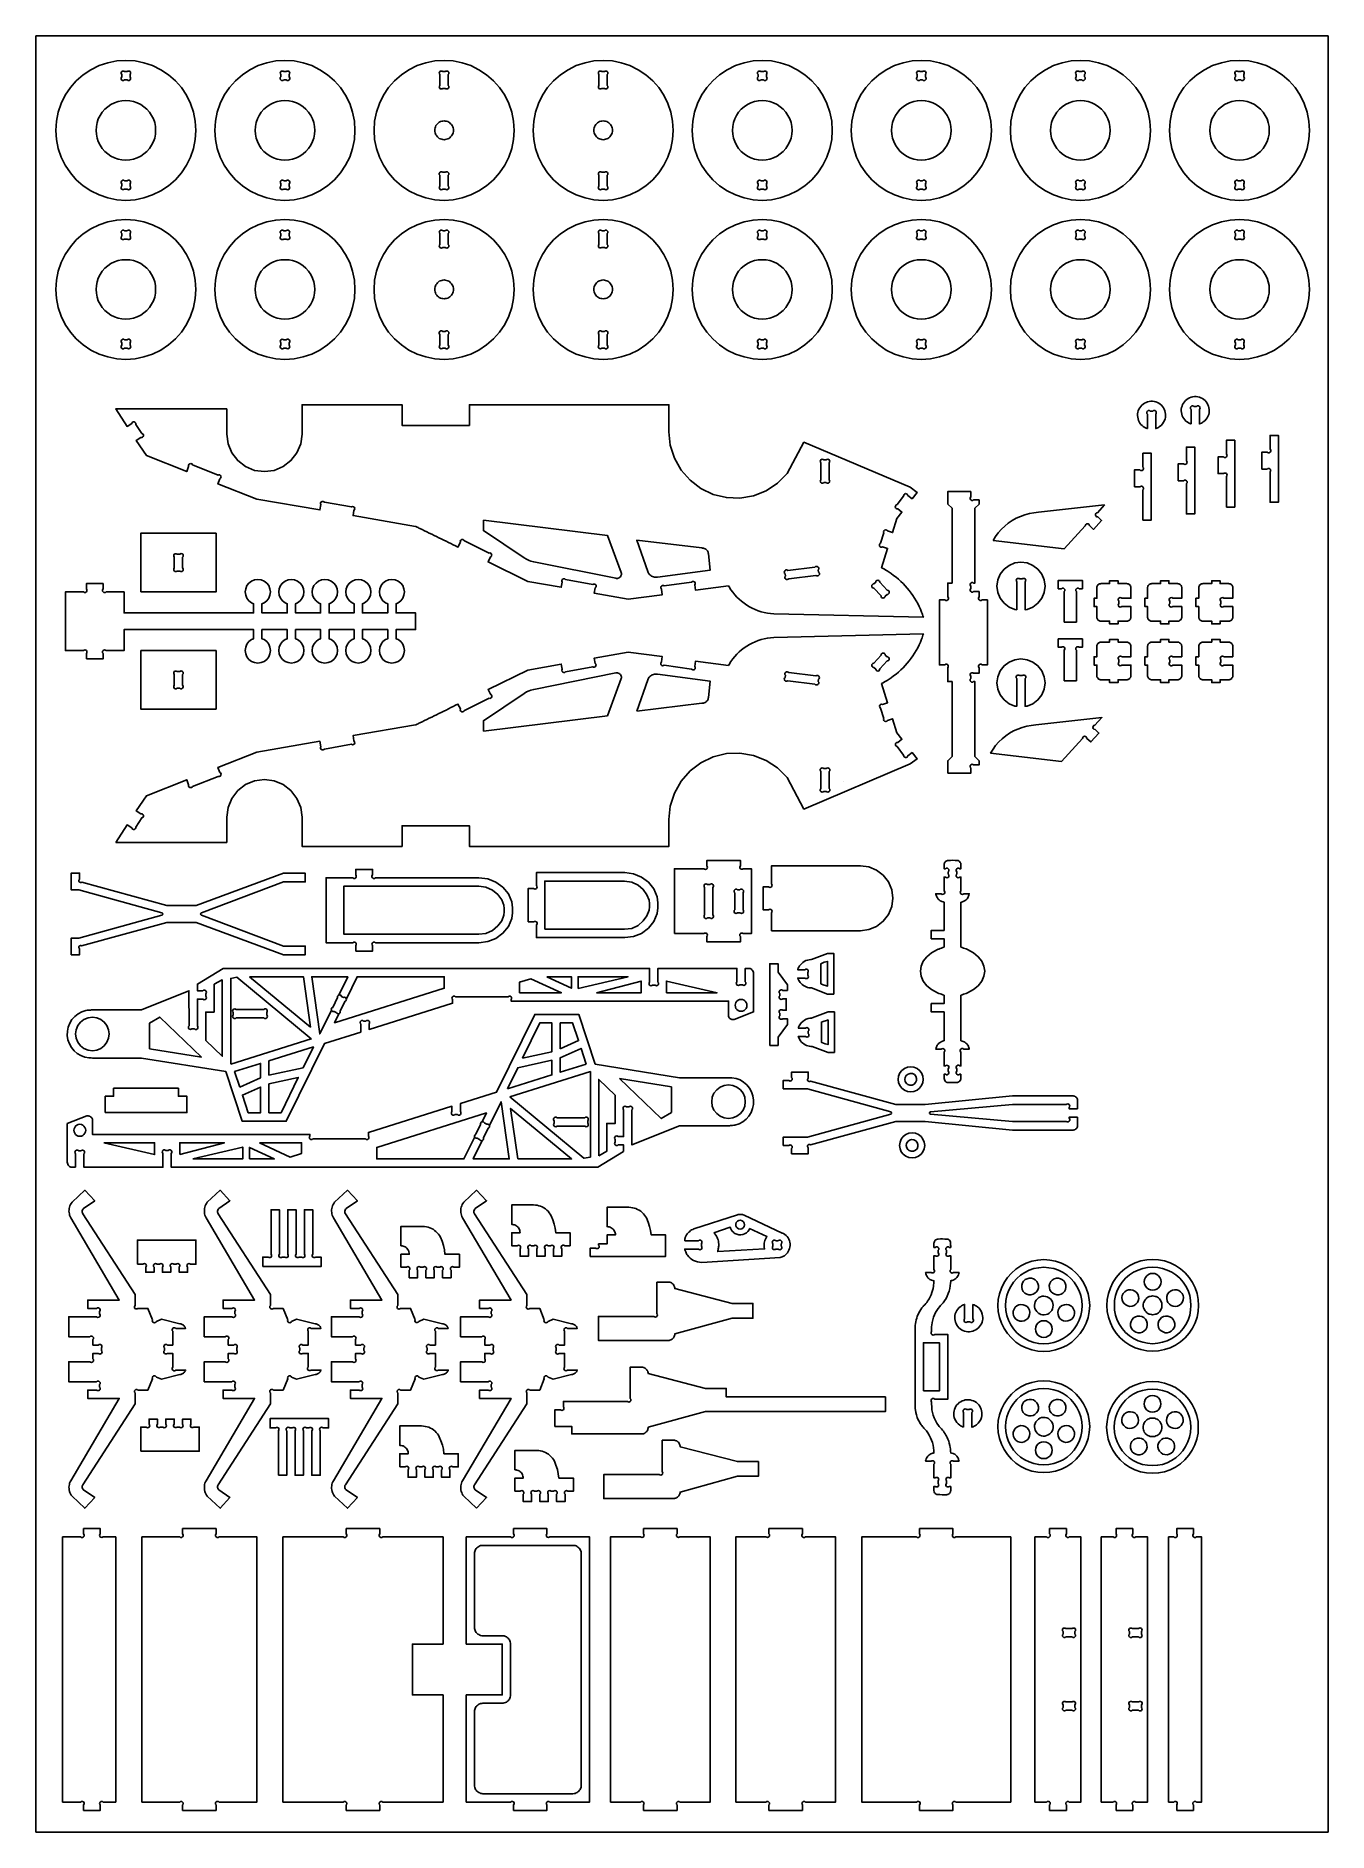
# Model space of a CAD drawing. Extents: x -745 to 183, y -809 to 482.
import ezdxf

# ---------------------------------------------------------------- set-up
doc = ezdxf.new("R2010")
doc.units = 0
doc.header["$MEASUREMENT"] = 0
doc.layers.get('0').update_dxf_attribs({"linetype": 'CONTINUOUS'})
doc.layers.add('ENGRAVE', color=1, linetype='CONTINUOUS')
doc.layers.add('LAYER_1', color=18, linetype='CONTINUOUS')

msp = doc.modelspace()

# ---------------------------------------------------------------- linework, layer by layer
msp.add_lwpolyline([(-745.4, -808.8), (-745.4, 481.7), (182.9, 481.7), (182.9, -808.8)], close=True)
at = {"layer": 'ENGRAVE'}
for points in [[(-423.9, 133.8), (-423.9, 126.3), (-394.7, 106.7), (-392.9, 105.7), (-391.1, 104.8), (-389.8, 104.3), (-387.8, 103.7), (-328.9, 92), (-328.3, 91.9), (-327.6, 91.9), (-327, 92.1), (-326.5, 92.3), (-326, 92.7), (-325.5, 93.1), (-325.2, 93.7), (-325, 94.2), (-324.8, 94.8), (-324.8, 95.4), (-324.9, 96.1), (-334.8, 122.8)], [(-305.2, 95.6), (-305.6, 96.2), (-305.9, 96.9), (-313.8, 119.3), (-266.9, 113.8), (-266.4, 113.7), (-265.8, 113.6), (-265.3, 113.5), (-264.7, 113.2), (-264.2, 112.9), (-263.8, 112.6), (-263.4, 112.2), (-263, 111.7), (-262.8, 111.2), (-262.5, 110.7), (-262.4, 110.1), (-262.3, 109.6), (-261.1, 97.8), (-298.9, 92.8), (-299.6, 92.7), (-300.3, 92.7), (-301.1, 92.9), (-301.8, 93), (-302.5, 93.3), (-303.1, 93.6), (-303.7, 94), (-304.3, 94.5), (-304.8, 95)], [(-423.9, -17.9), (-334.8, -6.8), (-324.9, 19.9), (-324.8, 20.5), (-324.8, 21.1), (-325, 21.7), (-325.2, 22.3), (-325.5, 22.8), (-326, 23.2), (-326.5, 23.6), (-327, 23.9), (-327.6, 24), (-328.3, 24), (-328.9, 24), (-387.8, 12.2), (-389.8, 11.6), (-391.1, 11.2), (-392.9, 10.3), (-394.7, 9.2), (-423.9, -10.4)], [(-313.8, -3.4), (-266.9, 2.2), (-266.4, 2.2), (-265.8, 2.3), (-265.3, 2.5), (-264.7, 2.7), (-264.2, 3), (-263.8, 3.4), (-263.4, 3.8), (-263, 4.2), (-262.8, 4.7), (-262.5, 5.2), (-262.4, 5.8), (-262.3, 6.4), (-261.1, 18.1), (-298.9, 23.2), (-299.6, 23.2), (-300.3, 23.2), (-301.1, 23.1), (-301.8, 22.9), (-302.5, 22.6), (-303.1, 22.3), (-303.7, 21.9), (-304.3, 21.4), (-304.8, 20.9), (-305.2, 20.3), (-305.6, 19.7), (-305.9, 19)], [(-623.4, -240), (-623.4, -219.7), (-617.4, -219.7), (-617.4, -199.7), (-611.6, -196.5), (-611.6, -251.4)], [(-605.5, -257), (-605.5, -195.5), (-601, -194.7), (-547.6, -238.9)], [(-592, -194.3), (-553.3, -194.3), (-548.2, -230.5)], [(-663.8, -246), (-626.5, -252), (-656.5, -223.2), (-663.8, -227.6)], [(-405, -280.6), (-347.1, -262.4), (-347.1, -323.9), (-351.7, -324.7)], [(-341.1, -322.9), (-341.1, -268), (-329.2, -279.4), (-329.2, -299.7), (-335.3, -299.7), (-335.3, -319.7)], [(-326.1, -267.4), (-296.1, -296.2), (-288.9, -291.8), (-288.9, -273.4)], [(-399.3, -325.1), (-404.4, -288.9), (-360.6, -325.1)], [(-35, -454.3), (-31.8, -455.9), (-28.4, -457.1), (-24.9, -457.8), (-21.3, -458), (-17.7, -457.8), (-14.2, -457.1), (-10.8, -455.9), (-7.5, -454.3), (-4.6, -452.3), (-1.9, -450), (0.5, -447.3), (2.5, -444.3), (4.1, -441), (5.3, -437.6), (6, -434.1), (6.2, -430.5), (6, -426.9), (5.3, -423.4), (4.1, -420), (2.5, -416.8), (0.5, -413.8), (-1.9, -411.1), (-4.6, -408.7), (-7.5, -406.7), (-10.8, -405.1), (-14.2, -404), (-17.7, -403.3), (-21.3, -403), (-24.9, -403.3), (-28.4, -404), (-31.8, -405.1), (-35, -406.7), (-38, -408.7), (-40.7, -411.1), (-43.1, -413.8), (-45.1, -416.8), (-46.7, -420), (-47.9, -423.4), (-48.6, -426.9), (-48.8, -430.5), (-48.6, -434.1), (-47.9, -437.6), (-46.7, -441), (-45.1, -444.3), (-43.1, -447.3), (-40.7, -450), (-38, -452.3)], [(40.2, -452.2), (37.5, -449.8), (35.1, -447.1), (33.1, -444.1), (31.5, -440.9), (30.3, -437.5), (29.6, -433.9), (29.4, -430.4), (29.6, -426.8), (30.3, -423.2), (31.5, -419.8), (33.1, -416.6), (35.1, -413.6), (37.5, -410.9), (40.2, -408.5), (43.2, -406.5), (46.4, -405), (49.8, -403.8), (53.3, -403.1), (56.9, -402.9), (60.5, -403.1), (64, -403.8), (67.4, -405), (70.7, -406.5), (73.6, -408.5), (76.4, -410.9), (78.7, -413.6), (80.7, -416.6), (82.3, -419.8), (83.5, -423.2), (84.2, -426.8), (84.4, -430.4), (84.2, -433.9), (83.5, -437.5), (82.3, -440.9), (80.7, -444.1), (78.7, -447.1), (76.4, -449.8), (73.6, -452.2), (70.7, -454.2), (67.4, -455.8), (64, -456.9), (60.5, -457.6), (56.9, -457.9), (53.3, -457.6), (49.8, -456.9), (46.4, -455.8), (43.2, -454.2)], [(-38, -539.4), (-35, -541.4), (-31.8, -542.9), (-28.4, -544.1), (-24.9, -544.8), (-21.3, -545), (-17.7, -544.8), (-14.2, -544.1), (-10.8, -542.9), (-7.5, -541.4), (-4.6, -539.4), (-1.9, -537), (0.5, -534.3), (2.5, -531.3), (4.1, -528.1), (5.3, -524.7), (6, -521.1), (6.2, -517.5), (6, -514), (5.3, -510.4), (4.1, -507), (2.5, -503.8), (0.5, -500.8), (-1.9, -498.1), (-4.6, -495.7), (-7.5, -493.7), (-10.8, -492.1), (-14.2, -491), (-17.7, -490.3), (-21.3, -490), (-24.9, -490.3), (-28.4, -491), (-31.8, -492.1), (-35, -493.7), (-38, -495.7), (-40.7, -498.1), (-43.1, -500.8), (-45.1, -503.8), (-46.7, -507), (-47.9, -510.4), (-48.6, -514), (-48.8, -517.5), (-48.6, -521.1), (-47.9, -524.7), (-46.7, -528.1), (-45.1, -531.3), (-43.1, -534.3), (-40.7, -537)], [(43, -541.8), (40, -539.8), (37.3, -537.5), (35, -534.8), (33, -531.8), (31.4, -528.5), (30.2, -525.1), (29.5, -521.6), (29.3, -518), (29.5, -514.4), (30.2, -510.9), (31.4, -507.5), (33, -504.3), (35, -501.3), (37.3, -498.6), (40, -496.2), (43, -494.2), (46.2, -492.6), (49.7, -491.5), (53.2, -490.8), (56.8, -490.5), (60.4, -490.8), (63.9, -491.5), (67.3, -492.6), (70.5, -494.2), (73.5, -496.2), (76.2, -498.6), (78.6, -501.3), (80.6, -504.3), (82.2, -507.5), (83.3, -510.9), (84, -514.4), (84.3, -518), (84, -521.6), (83.3, -525.1), (82.2, -528.5), (80.6, -531.8), (78.6, -534.8), (76.2, -537.5), (73.5, -539.8), (70.5, -541.8), (67.3, -543.4), (63.9, -544.6), (60.4, -545.3), (56.8, -545.5), (53.2, -545.3), (49.7, -544.6), (46.2, -543.4)], [(-425.9, -781), (-425.1, -781.1), (-424.3, -781.2), (-359.6, -781.2), (-358.8, -781.1), (-358.1, -781), (-357.3, -780.7), (-356.6, -780.4), (-356, -779.9), (-355.4, -779.4), (-354.9, -778.8), (-354.4, -778.2), (-354.1, -777.5), (-353.8, -776.7), (-353.7, -775.9), (-353.6, -775.2), (-353.6, -608.8), (-353.7, -608), (-353.8, -607.2), (-354.1, -606.5), (-354.4, -605.8), (-354.9, -605.1), (-355.4, -604.5), (-356, -604), (-356.6, -603.6), (-357.3, -603.2), (-358.1, -603), (-358.8, -602.8), (-359.6, -602.8), (-424.3, -602.8), (-425.1, -602.8), (-425.9, -603), (-426.6, -603.2), (-427.3, -603.6), (-428, -604), (-428.6, -604.5), (-429.1, -605.1), (-429.5, -605.8), (-429.9, -606.5), (-430.1, -607.2), (-430.3, -608), (-430.3, -608.8), (-430.3, -661.7), (-430.3, -662.5), (-430.1, -663.3), (-429.9, -664), (-429.5, -664.7), (-429.1, -665.4), (-428.6, -666), (-428, -666.5), (-427.3, -666.9), (-426.6, -667.3), (-425.9, -667.5), (-425.1, -667.7), (-424.3, -667.7), (-410.4, -667.7), (-409.7, -667.8), (-408.9, -667.9), (-408.1, -668.2), (-407.4, -668.5), (-406.8, -669), (-406.2, -669.5), (-405.7, -670.1), (-405.2, -670.7), (-404.9, -671.4), (-404.6, -672.2), (-404.5, -673), (-404.4, -673.7), (-404.4, -710.2), (-404.5, -711), (-404.6, -711.8), (-404.9, -712.5), (-405.2, -713.2), (-405.7, -713.9), (-406.2, -714.4), (-406.8, -715), (-407.4, -715.4), (-408.1, -715.8), (-408.9, -716), (-409.7, -716.2), (-410.4, -716.2), (-424.3, -716.2), (-425.1, -716.3), (-425.9, -716.4), (-426.6, -716.7), (-427.3, -717), (-428, -717.5), (-428.6, -718), (-429.1, -718.6), (-429.5, -719.2), (-429.9, -719.9), (-430.1, -720.7), (-430.3, -721.4), (-430.3, -722.2), (-430.3, -775.2), (-430.3, -775.9), (-430.1, -776.7), (-429.9, -777.5), (-429.5, -778.2), (-429.1, -778.8), (-428.6, -779.4), (-428, -779.9), (-427.3, -780.4), (-426.6, -780.7)]]:
    msp.add_lwpolyline(points, close=True, dxfattribs=at)
for points in [[(-527.8, -207.4), (-521.4, -194.3), (-547.2, -194.3), (-541.5, -235.3), (-533.1, -218.2)], [(-527.7, -220.9), (-530.9, -227.3), (-452.1, -202.6), (-452.1, -194.3), (-514.7, -194.3), (-522.4, -210.1)], [(-424.9, -298.6), (-421.8, -292.1), (-500.5, -316.9), (-500.5, -325.1), (-437.9, -325.1), (-430.2, -309.4)], [(-419.5, -301.2), (-411.2, -284.1), (-405.4, -325.1), (-431.2, -325.1), (-424.8, -312)]]:
    msp.add_lwpolyline(points, dxfattribs=at)
at = {"layer": 'LAYER_1'}
for points in [[(-724.4, 388.7), (-720.7, 383.2), (-716.4, 378.3), (-711.4, 373.9), (-706, 370.3), (-700.1, 367.4), (-693.8, 365.3), (-687.4, 364), (-680.8, 363.5), (-674.2, 364), (-667.8, 365.3), (-661.6, 367.4), (-655.7, 370.3), (-650.2, 373.9), (-645.2, 378.3), (-640.9, 383.2), (-637.2, 388.7), (-634.3, 394.6), (-632.2, 400.8), (-630.9, 407.3), (-630.5, 413.8), (-630.9, 420.4), (-632.2, 426.9), (-634.3, 433.1), (-637.2, 439), (-640.9, 444.5), (-645.2, 449.4), (-650.2, 453.7), (-655.7, 457.4), (-661.6, 460.3), (-667.8, 462.4), (-674.2, 463.7), (-680.8, 464.1), (-687.4, 463.7), (-693.8, 462.4), (-700.1, 460.3), (-706, 457.4), (-711.4, 453.7), (-716.4, 449.4), (-720.7, 444.5), (-724.4, 439), (-727.3, 433.1), (-729.4, 426.9), (-730.7, 420.4), (-731.1, 413.8), (-730.7, 407.3), (-729.4, 400.8), (-727.3, 394.6)], [(-610.1, 388.7), (-606.4, 383.2), (-602.1, 378.3), (-597.1, 373.9), (-591.7, 370.3), (-585.8, 367.4), (-579.5, 365.3), (-573.1, 364), (-566.5, 363.5), (-559.9, 364), (-553.5, 365.3), (-547.3, 367.4), (-541.4, 370.3), (-535.9, 373.9), (-530.9, 378.3), (-526.6, 383.2), (-522.9, 388.7), (-520, 394.6), (-517.9, 400.8), (-516.6, 407.3), (-516.2, 413.8), (-516.6, 420.4), (-517.9, 426.9), (-520, 433.1), (-522.9, 439), (-526.6, 444.5), (-530.9, 449.4), (-535.9, 453.7), (-541.4, 457.4), (-547.3, 460.3), (-553.5, 462.4), (-559.9, 463.7), (-566.5, 464.1), (-573.1, 463.7), (-579.5, 462.4), (-585.8, 460.3), (-591.7, 457.4), (-597.1, 453.7), (-602.1, 449.4), (-606.4, 444.5), (-610.1, 439), (-613, 433.1), (-615.1, 426.9), (-616.4, 420.4), (-616.8, 413.8), (-616.4, 407.3), (-615.1, 400.8), (-613, 394.6)], [(-495.8, 388.7), (-492.1, 383.2), (-487.8, 378.3), (-482.8, 373.9), (-477.4, 370.3), (-471.5, 367.4), (-465.2, 365.3), (-458.8, 364), (-452.2, 363.5), (-445.6, 364), (-439.2, 365.3), (-433, 367.4), (-427.1, 370.3), (-421.6, 373.9), (-416.6, 378.3), (-412.3, 383.2), (-408.6, 388.7), (-405.7, 394.6), (-403.6, 400.8), (-402.3, 407.3), (-401.9, 413.8), (-402.3, 420.4), (-403.6, 426.9), (-405.7, 433.1), (-408.6, 439), (-412.3, 444.5), (-416.6, 449.4), (-421.6, 453.7), (-427.1, 457.4), (-433, 460.3), (-439.2, 462.4), (-445.6, 463.7), (-452.2, 464.1), (-458.8, 463.7), (-465.2, 462.4), (-471.5, 460.3), (-477.4, 457.4), (-482.8, 453.7), (-487.8, 449.4), (-492.1, 444.5), (-495.8, 439), (-498.7, 433.1), (-500.8, 426.9), (-502.1, 420.4), (-502.5, 413.8), (-502.1, 407.3), (-500.8, 400.8), (-498.7, 394.6)], [(-381.5, 388.7), (-377.8, 383.2), (-373.5, 378.3), (-368.5, 373.9), (-363.1, 370.3), (-357.2, 367.4), (-350.9, 365.3), (-344.5, 364), (-337.9, 363.5), (-331.3, 364), (-324.9, 365.3), (-318.7, 367.4), (-312.8, 370.3), (-307.3, 373.9), (-302.3, 378.3), (-298, 383.2), (-294.3, 388.7), (-291.4, 394.6), (-289.3, 400.8), (-288, 407.3), (-287.6, 413.8), (-288, 420.4), (-289.3, 426.9), (-291.4, 433.1), (-294.3, 439), (-298, 444.5), (-302.3, 449.4), (-307.3, 453.7), (-312.8, 457.4), (-318.7, 460.3), (-324.9, 462.4), (-331.3, 463.7), (-337.9, 464.1), (-344.5, 463.7), (-350.9, 462.4), (-357.2, 460.3), (-363.1, 457.4), (-368.5, 453.7), (-373.5, 449.4), (-377.8, 444.5), (-381.5, 439), (-384.4, 433.1), (-386.5, 426.9), (-387.8, 420.4), (-388.2, 413.8), (-387.8, 407.3), (-386.5, 400.8), (-384.4, 394.6)], [(-267.2, 388.7), (-263.5, 383.2), (-259.2, 378.3), (-254.2, 373.9), (-248.8, 370.3), (-242.9, 367.4), (-236.6, 365.3), (-230.2, 364), (-223.6, 363.5), (-217, 364), (-210.6, 365.3), (-204.4, 367.4), (-198.5, 370.3), (-193, 373.9), (-188, 378.3), (-183.7, 383.2), (-180, 388.7), (-177.1, 394.6), (-175, 400.8), (-173.7, 407.3), (-173.3, 413.8), (-173.7, 420.4), (-175, 426.9), (-177.1, 433.1), (-180, 439), (-183.7, 444.5), (-188, 449.4), (-193, 453.7), (-198.5, 457.4), (-204.4, 460.3), (-210.6, 462.4), (-217, 463.7), (-223.6, 464.1), (-230.2, 463.7), (-236.6, 462.4), (-242.9, 460.3), (-248.8, 457.4), (-254.2, 453.7), (-259.2, 449.4), (-263.5, 444.5), (-267.2, 439), (-270.1, 433.1), (-272.2, 426.9), (-273.5, 420.4), (-273.9, 413.8), (-273.5, 407.3), (-272.2, 400.8), (-270.1, 394.6)], [(-149.2, 383.2), (-144.9, 378.3), (-139.9, 373.9), (-134.5, 370.3), (-128.6, 367.4), (-122.3, 365.3), (-115.9, 364), (-109.3, 363.5), (-102.7, 364), (-96.3, 365.3), (-90.1, 367.4), (-84.2, 370.3), (-78.7, 373.9), (-73.7, 378.3), (-69.4, 383.2), (-65.7, 388.7), (-62.8, 394.6), (-60.7, 400.8), (-59.4, 407.3), (-59, 413.8), (-59.4, 420.4), (-60.7, 426.9), (-62.8, 433.1), (-65.7, 439), (-69.4, 444.5), (-73.7, 449.4), (-78.7, 453.7), (-84.2, 457.4), (-90.1, 460.3), (-96.3, 462.4), (-102.7, 463.7), (-109.3, 464.1), (-115.9, 463.7), (-122.3, 462.4), (-128.6, 460.3), (-134.5, 457.4), (-139.9, 453.7), (-144.9, 449.4), (-149.2, 444.5), (-152.9, 439), (-155.8, 433.1), (-157.9, 426.9), (-159.2, 420.4), (-159.6, 413.8), (-159.2, 407.3), (-157.9, 400.8), (-155.8, 394.6), (-152.9, 388.7)], [(-34.9, 383.2), (-30.6, 378.3), (-25.6, 373.9), (-20.2, 370.3), (-14.3, 367.4), (-8, 365.3), (-1.6, 364), (5, 363.5), (11.6, 364), (18, 365.3), (24.2, 367.4), (30.1, 370.3), (35.6, 373.9), (40.6, 378.3), (44.9, 383.2), (48.6, 388.7), (51.5, 394.6), (53.6, 400.8), (54.9, 407.3), (55.3, 413.8), (54.9, 420.4), (53.6, 426.9), (51.5, 433.1), (48.6, 439), (44.9, 444.5), (40.6, 449.4), (35.6, 453.7), (30.1, 457.4), (24.2, 460.3), (18, 462.4), (11.6, 463.7), (5, 464.1), (-1.6, 463.7), (-8, 462.4), (-14.3, 460.3), (-20.2, 457.4), (-25.6, 453.7), (-30.6, 449.4), (-34.9, 444.5), (-38.6, 439), (-41.5, 433.1), (-43.6, 426.9), (-44.9, 420.4), (-45.3, 413.8), (-44.9, 407.3), (-43.6, 400.8), (-41.5, 394.6), (-38.6, 388.7)], [(79.4, 383.2), (83.7, 378.3), (88.7, 373.9), (94.1, 370.3), (100, 367.4), (106.3, 365.3), (112.7, 364), (119.3, 363.5), (125.9, 364), (132.3, 365.3), (138.5, 367.4), (144.4, 370.3), (149.9, 373.9), (154.9, 378.3), (159.2, 383.2), (162.9, 388.7), (165.8, 394.6), (167.9, 400.8), (169.2, 407.3), (169.6, 413.8), (169.2, 420.4), (167.9, 426.9), (165.8, 433.1), (162.9, 439), (159.2, 444.5), (154.9, 449.4), (149.9, 453.7), (144.4, 457.4), (138.5, 460.3), (132.3, 462.4), (125.9, 463.7), (119.3, 464.1), (112.7, 463.7), (106.3, 462.4), (100, 460.3), (94.1, 457.4), (88.7, 453.7), (83.7, 449.4), (79.4, 444.5), (75.7, 439), (72.8, 433.1), (70.7, 426.9), (69.4, 420.4), (69, 413.8), (69.4, 407.3), (70.7, 400.8), (72.8, 394.6), (75.7, 388.7)], [(-700.6, 405.7), (-699.3, 403.2), (-697.8, 400.8), (-695.9, 398.7), (-693.8, 396.9), (-691.5, 395.3), (-689, 394.1), (-686.3, 393.2), (-683.6, 392.6), (-680.8, 392.5), (-678, 392.6), (-675.3, 393.2), (-672.6, 394.1), (-670.1, 395.3), (-667.8, 396.9), (-665.7, 398.7), (-663.8, 400.8), (-662.3, 403.2), (-661, 405.7), (-660.1, 408.3), (-659.6, 411.1), (-659.4, 413.8), (-659.6, 416.6), (-660.1, 419.4), (-661, 422), (-662.3, 424.5), (-663.8, 426.9), (-665.7, 429), (-667.8, 430.8), (-670.1, 432.4), (-672.6, 433.6), (-675.3, 434.5), (-678, 435.1), (-680.8, 435.2), (-683.6, 435.1), (-686.3, 434.5), (-689, 433.6), (-691.5, 432.4), (-693.8, 430.8), (-695.9, 429), (-697.8, 426.9), (-699.3, 424.5), (-700.6, 422), (-701.5, 419.4), (-702, 416.6), (-702.2, 413.8), (-702, 411.1), (-701.5, 408.3)], [(-586.3, 405.7), (-585, 403.2), (-583.5, 400.8), (-581.6, 398.7), (-579.5, 396.9), (-577.2, 395.3), (-574.7, 394.1), (-572, 393.2), (-569.3, 392.6), (-566.5, 392.5), (-563.7, 392.6), (-561, 393.2), (-558.3, 394.1), (-555.8, 395.3), (-553.5, 396.9), (-551.4, 398.7), (-549.5, 400.8), (-548, 403.2), (-546.7, 405.7), (-545.8, 408.3), (-545.3, 411.1), (-545.1, 413.8), (-545.3, 416.6), (-545.8, 419.4), (-546.7, 422), (-548, 424.5), (-549.5, 426.9), (-551.4, 429), (-553.5, 430.8), (-555.8, 432.4), (-558.3, 433.6), (-561, 434.5), (-563.7, 435.1), (-566.5, 435.2), (-569.3, 435.1), (-572, 434.5), (-574.7, 433.6), (-577.2, 432.4), (-579.5, 430.8), (-581.6, 429), (-583.5, 426.9), (-585, 424.5), (-586.3, 422), (-587.2, 419.4), (-587.7, 416.6), (-587.9, 413.8), (-587.7, 411.1), (-587.2, 408.3)], [(-243.4, 405.7), (-242.1, 403.2), (-240.6, 400.8), (-238.7, 398.7), (-236.6, 396.9), (-234.3, 395.3), (-231.8, 394.1), (-229.1, 393.2), (-226.4, 392.6), (-223.6, 392.5), (-220.8, 392.6), (-218.1, 393.2), (-215.4, 394.1), (-212.9, 395.3), (-210.6, 396.9), (-208.5, 398.7), (-206.6, 400.8), (-205.1, 403.2), (-203.8, 405.7), (-202.9, 408.3), (-202.4, 411.1), (-202.2, 413.8), (-202.4, 416.6), (-202.9, 419.4), (-203.8, 422), (-205.1, 424.5), (-206.6, 426.9), (-208.5, 429), (-210.6, 430.8), (-212.9, 432.4), (-215.4, 433.6), (-218.1, 434.5), (-220.8, 435.1), (-223.6, 435.2), (-226.4, 435.1), (-229.1, 434.5), (-231.8, 433.6), (-234.3, 432.4), (-236.6, 430.8), (-238.7, 429), (-240.6, 426.9), (-242.1, 424.5), (-243.4, 422), (-244.3, 419.4), (-244.8, 416.6), (-245, 413.8), (-244.8, 411.1), (-244.3, 408.3)], [(-127.8, 403.2), (-126.3, 400.8), (-124.4, 398.7), (-122.3, 396.9), (-120, 395.3), (-117.5, 394.1), (-114.8, 393.2), (-112.1, 392.6), (-109.3, 392.5), (-106.5, 392.6), (-103.8, 393.2), (-101.1, 394.1), (-98.6, 395.3), (-96.3, 396.9), (-94.2, 398.7), (-92.3, 400.8), (-90.8, 403.2), (-89.5, 405.7), (-88.6, 408.3), (-88.1, 411.1), (-87.9, 413.8), (-88.1, 416.6), (-88.6, 419.4), (-89.5, 422), (-90.8, 424.5), (-92.3, 426.9), (-94.2, 429), (-96.3, 430.8), (-98.6, 432.4), (-101.1, 433.6), (-103.8, 434.5), (-106.5, 435.1), (-109.3, 435.2), (-112.1, 435.1), (-114.8, 434.5), (-117.5, 433.6), (-120, 432.4), (-122.3, 430.8), (-124.4, 429), (-126.3, 426.9), (-127.8, 424.5), (-129.1, 422), (-130, 419.4), (-130.5, 416.6), (-130.7, 413.8), (-130.5, 411.1), (-130, 408.3), (-129.1, 405.7)], [(-13.5, 403.2), (-12, 400.8), (-10.1, 398.7), (-8, 396.9), (-5.7, 395.3), (-3.2, 394.1), (-0.5, 393.2), (2.2, 392.6), (5, 392.5), (7.8, 392.6), (10.5, 393.2), (13.2, 394.1), (15.7, 395.3), (18, 396.9), (20.1, 398.7), (22, 400.8), (23.5, 403.2), (24.8, 405.7), (25.7, 408.3), (26.2, 411.1), (26.4, 413.8), (26.2, 416.6), (25.7, 419.4), (24.8, 422), (23.5, 424.5), (22, 426.9), (20.1, 429), (18, 430.8), (15.7, 432.4), (13.2, 433.6), (10.5, 434.5), (7.8, 435.1), (5, 435.2), (2.2, 435.1), (-0.5, 434.5), (-3.2, 433.6), (-5.7, 432.4), (-8, 430.8), (-10.1, 429), (-12, 426.9), (-13.5, 424.5), (-14.8, 422), (-15.7, 419.4), (-16.2, 416.6), (-16.4, 413.8), (-16.2, 411.1), (-15.7, 408.3), (-14.8, 405.7)], [(102.3, 400.8), (104.2, 398.7), (106.3, 396.9), (108.6, 395.3), (111.1, 394.1), (113.8, 393.2), (116.5, 392.6), (119.3, 392.5), (122.1, 392.6), (124.8, 393.2), (127.5, 394.1), (130, 395.3), (132.3, 396.9), (134.4, 398.7), (136.3, 400.8), (137.8, 403.2), (139.1, 405.7), (140, 408.3), (140.5, 411.1), (140.7, 413.8), (140.5, 416.6), (140, 419.4), (139.1, 422), (137.8, 424.5), (136.3, 426.9), (134.4, 429), (132.3, 430.8), (130, 432.4), (127.5, 433.6), (124.8, 434.5), (122.1, 435.1), (119.3, 435.2), (116.5, 435.1), (113.8, 434.5), (111.1, 433.6), (108.6, 432.4), (106.3, 430.8), (104.2, 429), (102.3, 426.9), (100.8, 424.5), (99.5, 422), (98.6, 419.4), (98.1, 416.6), (97.9, 413.8), (98.1, 411.1), (98.6, 408.3), (99.5, 405.7), (100.8, 403.2)], [(-458.4, 411.3), (-458, 410.5), (-457.5, 409.8), (-457, 409.1), (-456.3, 408.5), (-455.6, 408), (-454.8, 407.6), (-453.9, 407.4), (-453.1, 407.2), (-452.2, 407.1), (-451.3, 407.2), (-450.5, 407.4), (-449.6, 407.6), (-448.8, 408), (-448.1, 408.5), (-447.5, 409.1), (-446.9, 409.8), (-446.4, 410.5), (-446, 411.3), (-445.7, 412.1), (-445.5, 413), (-445.5, 413.8), (-445.5, 414.7), (-445.7, 415.6), (-446, 416.4), (-446.4, 417.2), (-446.9, 417.9), (-447.5, 418.6), (-448.1, 419.2), (-448.8, 419.7), (-449.6, 420.1), (-450.5, 420.3), (-451.3, 420.5), (-452.2, 420.6), (-453.1, 420.5), (-453.9, 420.3), (-454.8, 420.1), (-455.6, 419.7), (-456.3, 419.2), (-457, 418.6), (-457.5, 417.9), (-458, 417.2), (-458.4, 416.4), (-458.7, 415.6), (-458.9, 414.7), (-458.9, 413.8), (-458.9, 413), (-458.7, 412.1)], [(-344.1, 411.3), (-343.7, 410.5), (-343.2, 409.8), (-342.7, 409.1), (-342, 408.5), (-341.3, 408), (-340.5, 407.6), (-339.6, 407.4), (-338.8, 407.2), (-337.9, 407.1), (-337, 407.2), (-336.2, 407.4), (-335.3, 407.6), (-334.5, 408), (-333.8, 408.5), (-333.2, 409.1), (-332.6, 409.8), (-332.1, 410.5), (-331.7, 411.3), (-331.4, 412.1), (-331.2, 413), (-331.2, 413.8), (-331.2, 414.7), (-331.4, 415.6), (-331.7, 416.4), (-332.1, 417.2), (-332.6, 417.9), (-333.2, 418.6), (-333.8, 419.2), (-334.5, 419.7), (-335.3, 420.1), (-336.2, 420.3), (-337, 420.5), (-337.9, 420.6), (-338.8, 420.5), (-339.6, 420.3), (-340.5, 420.1), (-341.3, 419.7), (-342, 419.2), (-342.7, 418.6), (-343.2, 417.9), (-343.7, 417.2), (-344.1, 416.4), (-344.4, 415.6), (-344.6, 414.7), (-344.6, 413.8), (-344.6, 413), (-344.4, 412.1)], [(-724.4, 274.4), (-720.7, 268.9), (-716.4, 264), (-711.4, 259.6), (-706, 256), (-700.1, 253.1), (-693.8, 251), (-687.4, 249.7), (-680.8, 249.2), (-674.2, 249.7), (-667.8, 251), (-661.6, 253.1), (-655.7, 256), (-650.2, 259.6), (-645.2, 264), (-640.9, 268.9), (-637.2, 274.4), (-634.3, 280.3), (-632.2, 286.5), (-630.9, 293), (-630.5, 299.5), (-630.9, 306.1), (-632.2, 312.6), (-634.3, 318.8), (-637.2, 324.7), (-640.9, 330.2), (-645.2, 335.1), (-650.2, 339.4), (-655.7, 343.1), (-661.6, 346), (-667.8, 348.1), (-674.2, 349.4), (-680.8, 349.8), (-687.4, 349.4), (-693.8, 348.1), (-700.1, 346), (-706, 343.1), (-711.4, 339.4), (-716.4, 335.1), (-720.7, 330.2), (-724.4, 324.7), (-727.3, 318.8), (-729.4, 312.6), (-730.7, 306.1), (-731.1, 299.5), (-730.7, 293), (-729.4, 286.5), (-727.3, 280.3)], [(-610.1, 274.4), (-606.4, 268.9), (-602.1, 264), (-597.1, 259.6), (-591.7, 256), (-585.8, 253.1), (-579.5, 251), (-573.1, 249.7), (-566.5, 249.2), (-559.9, 249.7), (-553.5, 251), (-547.3, 253.1), (-541.4, 256), (-535.9, 259.6), (-530.9, 264), (-526.6, 268.9), (-522.9, 274.4), (-520, 280.3), (-517.9, 286.5), (-516.6, 293), (-516.2, 299.5), (-516.6, 306.1), (-517.9, 312.6), (-520, 318.8), (-522.9, 324.7), (-526.6, 330.2), (-530.9, 335.1), (-535.9, 339.4), (-541.4, 343.1), (-547.3, 346), (-553.5, 348.1), (-559.9, 349.4), (-566.5, 349.8), (-573.1, 349.4), (-579.5, 348.1), (-585.8, 346), (-591.7, 343.1), (-597.1, 339.4), (-602.1, 335.1), (-606.4, 330.2), (-610.1, 324.7), (-613, 318.8), (-615.1, 312.6), (-616.4, 306.1), (-616.8, 299.5), (-616.4, 293), (-615.1, 286.5), (-613, 280.3)], [(-495.8, 274.4), (-492.1, 268.9), (-487.8, 264), (-482.8, 259.6), (-477.4, 256), (-471.5, 253.1), (-465.2, 251), (-458.8, 249.7), (-452.2, 249.2), (-445.6, 249.7), (-439.2, 251), (-433, 253.1), (-427.1, 256), (-421.6, 259.6), (-416.6, 264), (-412.3, 268.9), (-408.6, 274.4), (-405.7, 280.3), (-403.6, 286.5), (-402.3, 293), (-401.9, 299.5), (-402.3, 306.1), (-403.6, 312.6), (-405.7, 318.8), (-408.6, 324.7), (-412.3, 330.2), (-416.6, 335.1), (-421.6, 339.4), (-427.1, 343.1), (-433, 346), (-439.2, 348.1), (-445.6, 349.4), (-452.2, 349.8), (-458.8, 349.4), (-465.2, 348.1), (-471.5, 346), (-477.4, 343.1), (-482.8, 339.4), (-487.8, 335.1), (-492.1, 330.2), (-495.8, 324.7), (-498.7, 318.8), (-500.8, 312.6), (-502.1, 306.1), (-502.5, 299.5), (-502.1, 293), (-500.8, 286.5), (-498.7, 280.3)], [(-377.8, 268.9), (-373.5, 264), (-368.5, 259.6), (-363.1, 256), (-357.2, 253.1), (-350.9, 251), (-344.5, 249.7), (-337.9, 249.2), (-331.3, 249.7), (-324.9, 251), (-318.7, 253.1), (-312.8, 256), (-307.3, 259.6), (-302.3, 264), (-298, 268.9), (-294.3, 274.4), (-291.4, 280.3), (-289.3, 286.5), (-288, 293), (-287.6, 299.5), (-288, 306.1), (-289.3, 312.6), (-291.4, 318.8), (-294.3, 324.7), (-298, 330.2), (-302.3, 335.1), (-307.3, 339.4), (-312.8, 343.1), (-318.7, 346), (-324.9, 348.1), (-331.3, 349.4), (-337.9, 349.8), (-344.5, 349.4), (-350.9, 348.1), (-357.2, 346), (-363.1, 343.1), (-368.5, 339.4), (-373.5, 335.1), (-377.8, 330.2), (-381.5, 324.7), (-384.4, 318.8), (-386.5, 312.6), (-387.8, 306.1), (-388.2, 299.5), (-387.8, 293), (-386.5, 286.5), (-384.4, 280.3), (-381.5, 274.4)], [(-263.5, 268.9), (-259.2, 264), (-254.2, 259.6), (-248.8, 256), (-242.9, 253.1), (-236.6, 251), (-230.2, 249.7), (-223.6, 249.2), (-217, 249.7), (-210.6, 251), (-204.4, 253.1), (-198.5, 256), (-193, 259.6), (-188, 264), (-183.7, 268.9), (-180, 274.4), (-177.1, 280.3), (-175, 286.5), (-173.7, 293), (-173.3, 299.5), (-173.7, 306.1), (-175, 312.6), (-177.1, 318.8), (-180, 324.7), (-183.7, 330.2), (-188, 335.1), (-193, 339.4), (-198.5, 343.1), (-204.4, 346), (-210.6, 348.1), (-217, 349.4), (-223.6, 349.8), (-230.2, 349.4), (-236.6, 348.1), (-242.9, 346), (-248.8, 343.1), (-254.2, 339.4), (-259.2, 335.1), (-263.5, 330.2), (-267.2, 324.7), (-270.1, 318.8), (-272.2, 312.6), (-273.5, 306.1), (-273.9, 299.5), (-273.5, 293), (-272.2, 286.5), (-270.1, 280.3), (-267.2, 274.4)], [(-149.2, 268.9), (-144.9, 264), (-139.9, 259.6), (-134.5, 256), (-128.6, 253.1), (-122.3, 251), (-115.9, 249.7), (-109.3, 249.2), (-102.7, 249.7), (-96.3, 251), (-90.1, 253.1), (-84.2, 256), (-78.7, 259.6), (-73.7, 264), (-69.4, 268.9), (-65.7, 274.4), (-62.8, 280.3), (-60.7, 286.5), (-59.4, 293), (-59, 299.5), (-59.4, 306.1), (-60.7, 312.6), (-62.8, 318.8), (-65.7, 324.7), (-69.4, 330.2), (-73.7, 335.1), (-78.7, 339.4), (-84.2, 343.1), (-90.1, 346), (-96.3, 348.1), (-102.7, 349.4), (-109.3, 349.8), (-115.9, 349.4), (-122.3, 348.1), (-128.6, 346), (-134.5, 343.1), (-139.9, 339.4), (-144.9, 335.1), (-149.2, 330.2), (-152.9, 324.7), (-155.8, 318.8), (-157.9, 312.6), (-159.2, 306.1), (-159.6, 299.5), (-159.2, 293), (-157.9, 286.5), (-155.8, 280.3), (-152.9, 274.4)], [(-30.6, 264), (-25.6, 259.6), (-20.2, 256), (-14.3, 253.1), (-8, 251), (-1.6, 249.7), (5, 249.2), (11.6, 249.7), (18, 251), (24.2, 253.1), (30.1, 256), (35.6, 259.6), (40.6, 264), (44.9, 268.9), (48.6, 274.4), (51.5, 280.3), (53.6, 286.5), (54.9, 293), (55.3, 299.5), (54.9, 306.1), (53.6, 312.6), (51.5, 318.8), (48.6, 324.7), (44.9, 330.2), (40.6, 335.1), (35.6, 339.4), (30.1, 343.1), (24.2, 346), (18, 348.1), (11.6, 349.4), (5, 349.8), (-1.6, 349.4), (-8, 348.1), (-14.3, 346), (-20.2, 343.1), (-25.6, 339.4), (-30.6, 335.1), (-34.9, 330.2), (-38.6, 324.7), (-41.5, 318.8), (-43.6, 312.6), (-44.9, 306.1), (-45.3, 299.5), (-44.9, 293), (-43.6, 286.5), (-41.5, 280.3), (-38.6, 274.4), (-34.9, 268.9)], [(88.7, 259.6), (94.1, 256), (100, 253.1), (106.3, 251), (112.7, 249.7), (119.3, 249.2), (125.9, 249.7), (132.3, 251), (138.5, 253.1), (144.4, 256), (149.9, 259.6), (154.9, 264), (159.2, 268.9), (162.9, 274.4), (165.8, 280.3), (167.9, 286.5), (169.2, 293), (169.6, 299.5), (169.2, 306.1), (167.9, 312.6), (165.8, 318.8), (162.9, 324.7), (159.2, 330.2), (154.9, 335.1), (149.9, 339.4), (144.4, 343.1), (138.5, 346), (132.3, 348.1), (125.9, 349.4), (119.3, 349.8), (112.7, 349.4), (106.3, 348.1), (100, 346), (94.1, 343.1), (88.7, 339.4), (83.7, 335.1), (79.4, 330.2), (75.7, 324.7), (72.8, 318.8), (70.7, 312.6), (69.4, 306.1), (69, 299.5), (69.4, 293), (70.7, 286.5), (72.8, 280.3), (75.7, 274.4), (79.4, 268.9), (83.7, 264)], [(-700.6, 291.4), (-699.3, 288.9), (-697.8, 286.5), (-695.9, 284.4), (-693.8, 282.6), (-691.5, 281), (-689, 279.8), (-686.3, 278.9), (-683.6, 278.3), (-680.8, 278.2), (-678, 278.3), (-675.3, 278.9), (-672.6, 279.8), (-670.1, 281), (-667.8, 282.6), (-665.7, 284.4), (-663.8, 286.5), (-662.3, 288.9), (-661, 291.4), (-660.1, 294), (-659.6, 296.8), (-659.4, 299.5), (-659.6, 302.3), (-660.1, 305.1), (-661, 307.7), (-662.3, 310.2), (-663.8, 312.6), (-665.7, 314.7), (-667.8, 316.5), (-670.1, 318.1), (-672.6, 319.3), (-675.3, 320.2), (-678, 320.8), (-680.8, 320.9), (-683.6, 320.8), (-686.3, 320.2), (-689, 319.3), (-691.5, 318.1), (-693.8, 316.5), (-695.9, 314.7), (-697.8, 312.6), (-699.3, 310.2), (-700.6, 307.7), (-701.5, 305.1), (-702, 302.3), (-702.2, 299.5), (-702, 296.8), (-701.5, 294)], [(-586.3, 291.4), (-585, 288.9), (-583.5, 286.5), (-581.6, 284.4), (-579.5, 282.6), (-577.2, 281), (-574.7, 279.8), (-572, 278.9), (-569.3, 278.3), (-566.5, 278.2), (-563.7, 278.3), (-561, 278.9), (-558.3, 279.8), (-555.8, 281), (-553.5, 282.6), (-551.4, 284.4), (-549.5, 286.5), (-548, 288.9), (-546.7, 291.4), (-545.8, 294), (-545.3, 296.8), (-545.1, 299.5), (-545.3, 302.3), (-545.8, 305.1), (-546.7, 307.7), (-548, 310.2), (-549.5, 312.6), (-551.4, 314.7), (-553.5, 316.5), (-555.8, 318.1), (-558.3, 319.3), (-561, 320.2), (-563.7, 320.8), (-566.5, 320.9), (-569.3, 320.8), (-572, 320.2), (-574.7, 319.3), (-577.2, 318.1), (-579.5, 316.5), (-581.6, 314.7), (-583.5, 312.6), (-585, 310.2), (-586.3, 307.7), (-587.2, 305.1), (-587.7, 302.3), (-587.9, 299.5), (-587.7, 296.8), (-587.2, 294)], [(-242.1, 288.9), (-240.6, 286.5), (-238.7, 284.4), (-236.6, 282.6), (-234.3, 281), (-231.8, 279.8), (-229.1, 278.9), (-226.4, 278.3), (-223.6, 278.2), (-220.8, 278.3), (-218.1, 278.9), (-215.4, 279.8), (-212.9, 281), (-210.6, 282.6), (-208.5, 284.4), (-206.6, 286.5), (-205.1, 288.9), (-203.8, 291.4), (-202.9, 294), (-202.4, 296.8), (-202.2, 299.5), (-202.4, 302.3), (-202.9, 305.1), (-203.8, 307.7), (-205.1, 310.2), (-206.6, 312.6), (-208.5, 314.7), (-210.6, 316.5), (-212.9, 318.1), (-215.4, 319.3), (-218.1, 320.2), (-220.8, 320.8), (-223.6, 320.9), (-226.4, 320.8), (-229.1, 320.2), (-231.8, 319.3), (-234.3, 318.1), (-236.6, 316.5), (-238.7, 314.7), (-240.6, 312.6), (-242.1, 310.2), (-243.4, 307.7), (-244.3, 305.1), (-244.8, 302.3), (-245, 299.5), (-244.8, 296.8), (-244.3, 294), (-243.4, 291.4)], [(-127.8, 288.9), (-126.3, 286.5), (-124.4, 284.4), (-122.3, 282.6), (-120, 281), (-117.5, 279.8), (-114.8, 278.9), (-112.1, 278.3), (-109.3, 278.2), (-106.5, 278.3), (-103.8, 278.9), (-101.1, 279.8), (-98.6, 281), (-96.3, 282.6), (-94.2, 284.4), (-92.3, 286.5), (-90.8, 288.9), (-89.5, 291.4), (-88.6, 294), (-88.1, 296.8), (-87.9, 299.5), (-88.1, 302.3), (-88.6, 305.1), (-89.5, 307.7), (-90.8, 310.2), (-92.3, 312.6), (-94.2, 314.7), (-96.3, 316.5), (-98.6, 318.1), (-101.1, 319.3), (-103.8, 320.2), (-106.5, 320.8), (-109.3, 320.9), (-112.1, 320.8), (-114.8, 320.2), (-117.5, 319.3), (-120, 318.1), (-122.3, 316.5), (-124.4, 314.7), (-126.3, 312.6), (-127.8, 310.2), (-129.1, 307.7), (-130, 305.1), (-130.5, 302.3), (-130.7, 299.5), (-130.5, 296.8), (-130, 294), (-129.1, 291.4)], [(-12, 286.5), (-10.1, 284.4), (-8, 282.6), (-5.7, 281), (-3.2, 279.8), (-0.5, 278.9), (2.2, 278.3), (5, 278.2), (7.8, 278.3), (10.5, 278.9), (13.2, 279.8), (15.7, 281), (18, 282.6), (20.1, 284.4), (22, 286.5), (23.5, 288.9), (24.8, 291.4), (25.7, 294), (26.2, 296.8), (26.4, 299.5), (26.2, 302.3), (25.7, 305.1), (24.8, 307.7), (23.5, 310.2), (22, 312.6), (20.1, 314.7), (18, 316.5), (15.7, 318.1), (13.2, 319.3), (10.5, 320.2), (7.8, 320.8), (5, 320.9), (2.2, 320.8), (-0.5, 320.2), (-3.2, 319.3), (-5.7, 318.1), (-8, 316.5), (-10.1, 314.7), (-12, 312.6), (-13.5, 310.2), (-14.8, 307.7), (-15.7, 305.1), (-16.2, 302.3), (-16.4, 299.5), (-16.2, 296.8), (-15.7, 294), (-14.8, 291.4), (-13.5, 288.9)], [(102.3, 286.5), (104.2, 284.4), (106.3, 282.6), (108.6, 281), (111.1, 279.8), (113.8, 278.9), (116.5, 278.3), (119.3, 278.2), (122.1, 278.3), (124.8, 278.9), (127.5, 279.8), (130, 281), (132.3, 282.6), (134.4, 284.4), (136.3, 286.5), (137.8, 288.9), (139.1, 291.4), (140, 294), (140.5, 296.8), (140.7, 299.5), (140.5, 302.3), (140, 305.1), (139.1, 307.7), (137.8, 310.2), (136.3, 312.6), (134.4, 314.7), (132.3, 316.5), (130, 318.1), (127.5, 319.3), (124.8, 320.2), (122.1, 320.8), (119.3, 320.9), (116.5, 320.8), (113.8, 320.2), (111.1, 319.3), (108.6, 318.1), (106.3, 316.5), (104.2, 314.7), (102.3, 312.6), (100.8, 310.2), (99.5, 307.7), (98.6, 305.1), (98.1, 302.3), (97.9, 299.5), (98.1, 296.8), (98.6, 294), (99.5, 291.4), (100.8, 288.9)], [(-458, 296.2), (-457.5, 295.5), (-457, 294.8), (-456.3, 294.2), (-455.6, 293.7), (-454.8, 293.3), (-453.9, 293.1), (-453.1, 292.9), (-452.2, 292.8), (-451.3, 292.9), (-450.5, 293.1), (-449.6, 293.3), (-448.8, 293.7), (-448.1, 294.2), (-447.5, 294.8), (-446.9, 295.5), (-446.4, 296.2), (-446, 297), (-445.7, 297.8), (-445.5, 298.7), (-445.5, 299.5), (-445.5, 300.4), (-445.7, 301.3), (-446, 302.1), (-446.4, 302.9), (-446.9, 303.6), (-447.5, 304.3), (-448.1, 304.9), (-448.8, 305.4), (-449.6, 305.8), (-450.5, 306), (-451.3, 306.2), (-452.2, 306.3), (-453.1, 306.2), (-453.9, 306), (-454.8, 305.8), (-455.6, 305.4), (-456.3, 304.9), (-457, 304.3), (-457.5, 303.6), (-458, 302.9), (-458.4, 302.1), (-458.7, 301.3), (-458.9, 300.4), (-458.9, 299.5), (-458.9, 298.7), (-458.7, 297.8), (-458.4, 297)], [(-343.7, 296.2), (-343.2, 295.5), (-342.7, 294.8), (-342, 294.2), (-341.3, 293.7), (-340.5, 293.3), (-339.6, 293.1), (-338.8, 292.9), (-337.9, 292.8), (-337, 292.9), (-336.2, 293.1), (-335.3, 293.3), (-334.5, 293.7), (-333.8, 294.2), (-333.2, 294.8), (-332.6, 295.5), (-332.1, 296.2), (-331.7, 297), (-331.4, 297.8), (-331.2, 298.7), (-331.2, 299.5), (-331.2, 300.4), (-331.4, 301.3), (-331.7, 302.1), (-332.1, 302.9), (-332.6, 303.6), (-333.2, 304.3), (-333.8, 304.9), (-334.5, 305.4), (-335.3, 305.8), (-336.2, 306), (-337, 306.2), (-337.9, 306.3), (-338.8, 306.2), (-339.6, 306), (-340.5, 305.8), (-341.3, 305.4), (-342, 304.9), (-342.7, 304.3), (-343.2, 303.6), (-343.7, 302.9), (-344.1, 302.1), (-344.4, 301.3), (-344.6, 300.4), (-344.6, 299.5), (-344.6, 298.7), (-344.4, 297.8), (-344.1, 297)], [(-670.1, 82.2), (-616, 82.2), (-616, 124.3), (-670.1, 124.3)], [(-670.1, 40.1), (-670.1, -2), (-616, -2), (-616, 40.1)], [(-379.8, -160.2), (-322.5, -160.2), (-317.4, -159.5), (-312.8, -157.4), (-309.1, -154.2), (-306.4, -150.4), (-304.9, -146.5), (-304.6, -144), (-304.6, -141.7), (-304.9, -139.3), (-306.4, -135.4), (-309.1, -131.5), (-312.8, -128.4), (-317.4, -126.3), (-322.5, -125.5), (-379.8, -125.5)], [(-422.1, -129.9), (-427.3, -129.2), (-524.1, -129.2), (-524.1, -163.8), (-427.3, -163.8), (-422.1, -163.1), (-417.4, -161), (-413.6, -157.8), (-410.8, -154), (-409.3, -150.1), (-409, -147.7), (-409, -145.3), (-409.3, -142.9), (-410.8, -139), (-413.6, -135.2), (-417.4, -132)], [(-181.5, -199.4), (-181.5, -184.9), (-179.1, -183.9), (-176.7, -183.3), (-176.7, -201), (-177.5, -200.8), (-179.9, -200)], [(-398.1, -205.8), (-398.1, -198.2), (-389.9, -195.7), (-367.9, -205.8)], [(-378.4, -194.3), (-360.7, -202.5), (-360.7, -194.3)], [(-355.9, -202.7), (-320, -194.3), (-355.9, -194.3)], [(-342.7, -205.8), (-310.5, -205.8), (-310.5, -197.4)], [(-292.5, -205.8), (-256, -205.8), (-292.5, -197.4)], [(-241.8, -217.9), (-240.9, -218.5), (-239.9, -219), (-238.8, -219.1), (-237.7, -219), (-236.7, -218.5), (-235.8, -217.9), (-235.1, -217), (-234.7, -215.9), (-234.6, -214.8), (-234.7, -213.7), (-235.1, -212.7), (-235.8, -211.8), (-236.7, -211.2), (-237.7, -210.7), (-238.8, -210.6), (-239.9, -210.7), (-240.9, -211.2), (-241.8, -211.8), (-242.5, -212.7), (-242.9, -213.7), (-243.1, -214.8), (-242.9, -215.9), (-242.5, -217)], [(-716.5, -238.5), (-716.9, -235.4), (-716.5, -232.3), (-715.3, -229.4), (-713.3, -226.9), (-710.9, -225), (-708, -223.7), (-704.8, -223.3), (-701.7, -223.7), (-698.8, -225), (-696.3, -226.9), (-694.4, -229.4), (-693.2, -232.3), (-692.8, -235.4), (-693.2, -238.5), (-694.4, -241.4), (-696.3, -243.9), (-698.8, -245.8), (-701.7, -247), (-704.8, -247.4), (-708, -247), (-710.9, -245.8), (-713.3, -243.9), (-715.3, -241.4)], [(-395.8, -252.8), (-374.7, -248.2), (-374.7, -227.4), (-383.4, -227.4)], [(-368.7, -246), (-355.6, -240.1), (-359.8, -227.4), (-368.7, -227.4)], [(-178.3, -242.4), (-180.7, -241.5), (-181.1, -241.4), (-181.1, -226.9), (-179.9, -226.4), (-177.5, -225.6), (-176.3, -225.3), (-176.3, -243)], [(-578, -265.1), (-553.5, -259.8), (-546.1, -244.7), (-578, -254.7)], [(-599, -273.6), (-584, -266.9), (-584, -256.6), (-602.7, -262.4)], [(-406.6, -274.8), (-399.2, -259.7), (-374.7, -254.3), (-374.7, -264.8)], [(-350, -257), (-353.7, -245.8), (-368.7, -252.5), (-368.7, -262.9)], [(-578, -292), (-569.3, -292), (-556.9, -266.6), (-578, -271.3)], [(-121.4, -275.8), (-119.2, -276.7), (-116.9, -277), (-114.6, -276.7), (-112.4, -275.8), (-110.5, -274.3), (-109.1, -272.5), (-108.2, -270.3), (-107.9, -268), (-108.2, -265.6), (-109.1, -263.4), (-110.5, -261.6), (-112.4, -260.1), (-114.6, -259.2), (-116.9, -258.9), (-119.2, -259.2), (-121.4, -260.1), (-123.3, -261.6), (-124.7, -263.4), (-125.6, -265.6), (-125.9, -268), (-125.6, -270.3), (-124.7, -272.5), (-123.3, -274.3)], [(-695.6, -291.9), (-695.6, -280.1), (-689.6, -280.1), (-689.6, -274.4), (-643, -274.4), (-643, -280.1), (-637, -280.1), (-637, -291.9)], [(-592.9, -292), (-584, -292), (-584, -273.5), (-597.1, -279.3)], [(-258.3, -290.1), (-259.5, -287.2), (-259.9, -284.1), (-259.5, -280.9), (-258.3, -278), (-256.3, -275.5), (-253.8, -273.6), (-250.9, -272.4), (-247.8, -272), (-244.7, -272.4), (-241.8, -273.6), (-239.3, -275.5), (-237.4, -278), (-236.2, -280.9), (-235.8, -284.1), (-236.2, -287.2), (-237.4, -290.1), (-239.3, -292.6), (-241.8, -294.5), (-244.7, -295.7), (-247.8, -296.1), (-250.9, -295.7), (-253.8, -294.5), (-256.3, -292.6)], [(-716, -308.3), (-715, -308.7), (-713.9, -308.8), (-712.8, -308.7), (-711.7, -308.3), (-710.9, -307.6), (-710.2, -306.7), (-709.8, -305.7), (-709.6, -304.6), (-709.8, -303.5), (-710.2, -302.5), (-710.9, -301.6), (-711.7, -300.9), (-712.8, -300.5), (-713.9, -300.3), (-715, -300.5), (-716, -300.9), (-716.9, -301.6), (-717.5, -302.5), (-718, -303.5), (-718.1, -304.6), (-718, -305.7), (-717.5, -306.7), (-716.9, -307.6)], [(-120.4, -323.3), (-118.3, -324.2), (-115.9, -324.5), (-113.6, -324.2), (-111.4, -323.3), (-109.5, -321.8), (-108.1, -320), (-107.2, -317.8), (-106.9, -315.5), (-107.2, -313.1), (-108.1, -310.9), (-109.5, -309.1), (-111.4, -307.6), (-113.6, -306.7), (-115.9, -306.4), (-118.3, -306.7), (-120.4, -307.6), (-122.3, -309.1), (-123.7, -310.9), (-124.6, -313.1), (-124.9, -315.5), (-124.6, -317.8), (-123.7, -320), (-122.3, -321.8)], [(-696.6, -313.6), (-660.2, -313.6), (-660.2, -322)], [(-642.1, -322), (-642.1, -313.6), (-610, -313.6)], [(-632.6, -325.1), (-596.8, -316.7), (-596.8, -325.1)], [(-592, -325.1), (-574.2, -325.1), (-592, -316.9)], [(-584.8, -313.6), (-554.6, -313.6), (-554.6, -321.2), (-562.8, -323.8)], [(-37.8, -459.1), (-33.9, -461), (-29.8, -462.4), (-25.6, -463.2), (-21.3, -463.5), (-17, -463.2), (-12.8, -462.4), (-8.7, -461), (-4.8, -459.1), (-1.2, -456.7), (2, -453.8), (4.9, -450.6), (7.3, -447), (9.2, -443.1), (10.5, -439), (11.4, -434.8), (11.7, -430.5), (11.4, -426.2), (10.5, -422), (9.2, -417.9), (7.3, -414), (4.9, -410.4), (2, -407.2), (-1.2, -404.4), (-4.8, -402), (-8.7, -400.1), (-12.8, -398.7), (-17, -397.8), (-21.3, -397.5), (-25.6, -397.8), (-29.8, -398.7), (-33.9, -400.1), (-37.8, -402), (-41.4, -404.4), (-44.6, -407.2), (-47.5, -410.4), (-49.8, -414), (-51.8, -417.9), (-53.1, -422), (-54, -426.2), (-54.3, -430.5), (-54, -434.8), (-53.1, -439), (-51.8, -443.1), (-49.8, -447), (-47.5, -450.6), (-44.6, -453.8), (-41.4, -456.7)], [(40.4, -458.9), (44.3, -460.8), (48.4, -462.2), (52.6, -463), (56.9, -463.3), (61.2, -463), (65.4, -462.2), (69.5, -460.8), (73.4, -458.9), (77, -456.5), (80.2, -453.7), (83.1, -450.4), (85.5, -446.8), (87.4, -443), (88.8, -438.9), (89.6, -434.7), (89.9, -430.4), (89.6, -426.1), (88.8, -421.8), (87.4, -417.7), (85.5, -413.9), (83.1, -410.3), (80.2, -407), (77, -404.2), (73.4, -401.8), (69.5, -399.9), (65.4, -398.5), (61.2, -397.7), (56.9, -397.4), (52.6, -397.7), (48.4, -398.5), (44.3, -399.9), (40.4, -401.8), (36.8, -404.2), (33.6, -407), (30.8, -410.3), (28.4, -413.9), (26.5, -417.7), (25.1, -421.8), (24.2, -426.1), (23.9, -430.4), (24.2, -434.7), (25.1, -438.9), (26.5, -443), (28.4, -446.8), (30.8, -450.4), (33.6, -453.7), (36.8, -456.5)], [(-36.1, -420.3), (-36.8, -418.9), (-37.2, -417.4), (-37.1, -415.8), (-36.7, -414.3), (-35.8, -413), (-34.7, -411.9), (-33.3, -411.2), (-31.8, -410.8), (-30.2, -410.9), (-28.7, -411.3), (-27.4, -412.1), (-26.3, -413.3), (-25.6, -414.7), (-25.2, -416.2), (-25.2, -417.8), (-25.7, -419.3), (-26.5, -420.6), (-27.7, -421.7), (-29, -422.4), (-30.6, -422.8), (-32.1, -422.7), (-33.6, -422.3), (-35, -421.5)], [(-16.1, -420.6), (-16.9, -419.3), (-17.3, -417.8), (-17.4, -416.2), (-17, -414.7), (-16.3, -413.3), (-15.2, -412.2), (-13.8, -411.3), (-12.3, -410.9), (-10.8, -410.8), (-9.2, -411.2), (-7.9, -412), (-6.7, -413), (-5.9, -414.4), (-5.4, -415.9), (-5.4, -417.4), (-5.8, -419), (-6.5, -420.4), (-7.6, -421.5), (-8.9, -422.3), (-10.4, -422.8), (-12, -422.8), (-13.5, -422.4), (-14.9, -421.7)], [(55.4, -419.3), (56.9, -419.5), (58.5, -419.3), (59.9, -418.7), (61.2, -417.7), (62.1, -416.5), (62.7, -415), (62.9, -413.5), (62.7, -411.9), (62.1, -410.4), (61.2, -409.2), (59.9, -408.2), (58.5, -407.6), (56.9, -407.4), (55.4, -407.6), (53.9, -408.2), (52.7, -409.2), (51.7, -410.4), (51.1, -411.9), (50.9, -413.5), (51.1, -415), (51.7, -416.5), (52.7, -417.7), (53.9, -418.7)], [(39, -430.8), (40.5, -431.1), (42.1, -431), (43.6, -430.5), (44.9, -429.6), (45.9, -428.4), (46.6, -427), (46.9, -425.4), (46.7, -423.9), (46.2, -422.4), (45.3, -421.1), (44.1, -420.1), (42.7, -419.4), (41.2, -419.1), (39.6, -419.2), (38.1, -419.7), (36.8, -420.6), (35.8, -421.8), (35.1, -423.2), (34.8, -424.8), (35, -426.3), (35.5, -427.8), (36.4, -429.1), (37.6, -430.1)], [(53.5, -436.2), (52.8, -435.7), (52.2, -435.1), (51.6, -434.4), (51.1, -433.7), (50.7, -432.9), (50.4, -432.1), (50.2, -431.2), (50.2, -430.4), (50.2, -429.5), (50.4, -428.6), (50.7, -427.8), (51.1, -427), (51.6, -426.3), (52.2, -425.6), (52.8, -425), (53.5, -424.5), (54.3, -424.1), (55.2, -423.9), (56, -423.7), (56.9, -423.6), (57.8, -423.7), (58.6, -423.9), (59.5, -424.1), (60.3, -424.5), (61, -425), (61.7, -425.6), (62.2, -426.3), (62.7, -427), (63.1, -427.8), (63.4, -428.6), (63.6, -429.5), (63.6, -430.4), (63.6, -431.2), (63.4, -432.1), (63.1, -432.9), (62.7, -433.7), (62.2, -434.4), (61.7, -435.1), (61, -435.7), (60.3, -436.2), (59.5, -436.6), (58.6, -436.8), (57.8, -437), (56.9, -437.1), (56, -437), (55.2, -436.8), (54.3, -436.6)], [(71.7, -431), (73.3, -431.1), (74.8, -430.9), (76.3, -430.2), (77.5, -429.2), (78.3, -427.9), (78.9, -426.4), (79, -424.8), (78.7, -423.3), (78, -421.9), (77, -420.7), (75.7, -419.8), (74.2, -419.3), (72.7, -419.1), (71.1, -419.4), (69.7, -420.1), (68.5, -421.1), (67.6, -422.4), (67.1, -423.9), (67, -425.5), (67.3, -427), (67.9, -428.4), (69, -429.6), (70.3, -430.5)], [(-42.4, -439.1), (-43.1, -437.6), (-43.4, -436.1), (-43.2, -434.5), (-42.7, -433), (-41.8, -431.7), (-40.6, -430.7), (-39.2, -430), (-37.7, -429.8), (-36.1, -429.9), (-34.6, -430.4), (-33.3, -431.3), (-32.3, -432.5), (-31.6, -433.9), (-31.4, -435.4), (-31.5, -437), (-32, -438.5), (-32.9, -439.8), (-34.1, -440.8), (-35.5, -441.5), (-37, -441.8), (-38.6, -441.7), (-40.1, -441.1), (-41.4, -440.2)], [(-9.7, -439.8), (-10.6, -438.5), (-11.1, -437), (-11.2, -435.4), (-10.9, -433.9), (-10.3, -432.5), (-9.2, -431.3), (-8, -430.4), (-6.5, -429.9), (-4.9, -429.7), (-3.4, -430), (-1.9, -430.7), (-0.8, -431.7), (0.1, -433), (0.7, -434.5), (0.8, -436.1), (0.5, -437.6), (-0.2, -439), (-1.2, -440.2), (-2.5, -441.1), (-4, -441.6), (-5.5, -441.7), (-7.1, -441.5), (-8.5, -440.8)], [(44.9, -449.7), (46.4, -450.1), (48, -450), (49.5, -449.6), (50.8, -448.7), (51.9, -447.6), (52.6, -446.2), (53, -444.7), (53, -443.1), (52.5, -441.6), (51.7, -440.3), (50.5, -439.2), (49.2, -438.4), (47.6, -438.1), (46.1, -438.1), (44.6, -438.6), (43.2, -439.4), (42.1, -440.5), (41.4, -441.9), (41, -443.5), (41.1, -445), (41.5, -446.5), (42.4, -447.9), (43.5, -448.9)], [(64.4, -449.5), (65.9, -450), (67.4, -450), (69, -449.7), (70.3, -448.9), (71.5, -447.8), (72.3, -446.5), (72.8, -445), (72.8, -443.4), (72.4, -441.9), (71.7, -440.5), (70.6, -439.4), (69.3, -438.6), (67.8, -438.1), (66.2, -438.1), (64.7, -438.4), (63.3, -439.2), (62.2, -440.3), (61.3, -441.6), (60.9, -443.1), (60.8, -444.7), (61.2, -446.2), (61.9, -447.6), (63, -448.7)], [(-25.5, -451.7), (-26.5, -450.4), (-27.1, -449), (-27.3, -447.4), (-27.1, -445.9), (-26.5, -444.4), (-25.5, -443.2), (-24.3, -442.2), (-22.9, -441.6), (-21.3, -441.4), (-19.7, -441.6), (-18.3, -442.2), (-17, -443.2), (-16.1, -444.4), (-15.5, -445.9), (-15.3, -447.4), (-15.5, -449), (-16.1, -450.4), (-17, -451.7), (-18.3, -452.6), (-19.7, -453.2), (-21.3, -453.4), (-22.9, -453.2), (-24.3, -452.6)], [(-107.8, -491.8), (-96.3, -491.8), (-96.3, -457.2), (-107.8, -457.2)], [(-37.8, -546.1), (-33.9, -548), (-29.8, -549.4), (-25.6, -550.2), (-21.3, -550.5), (-17, -550.2), (-12.8, -549.4), (-8.7, -548), (-4.8, -546.1), (-1.2, -543.7), (2, -540.9), (4.9, -537.6), (7.3, -534), (9.2, -530.2), (10.5, -526.1), (11.4, -521.8), (11.7, -517.5), (11.4, -513.2), (10.5, -509), (9.2, -504.9), (7.3, -501.1), (4.9, -497.5), (2, -494.2), (-1.2, -491.4), (-4.8, -489), (-8.7, -487.1), (-12.8, -485.7), (-17, -484.9), (-21.3, -484.6), (-25.6, -484.9), (-29.8, -485.7), (-33.9, -487.1), (-37.8, -489), (-41.4, -491.4), (-44.6, -494.2), (-47.5, -497.5), (-49.8, -501.1), (-51.8, -504.9), (-53.1, -509), (-54, -513.2), (-54.3, -517.5), (-54, -521.8), (-53.1, -526.1), (-51.8, -530.2), (-49.8, -534), (-47.5, -537.6), (-44.6, -540.9), (-41.4, -543.7)], [(44.2, -548.5), (48.2, -549.9), (52.5, -550.7), (56.8, -551), (61.1, -550.7), (65.3, -549.9), (69.4, -548.5), (73.3, -546.6), (76.8, -544.2), (80.1, -541.3), (82.9, -538.1), (85.3, -534.5), (87.2, -530.6), (88.6, -526.6), (89.5, -522.3), (89.7, -518), (89.5, -513.7), (88.6, -509.5), (87.2, -505.4), (85.3, -501.5), (82.9, -497.9), (80.1, -494.7), (76.8, -491.9), (73.3, -489.5), (69.4, -487.6), (65.3, -486.2), (61.1, -485.3), (56.8, -485), (52.5, -485.3), (48.2, -486.2), (44.2, -487.6), (40.3, -489.5), (36.7, -491.9), (33.5, -494.7), (30.6, -497.9), (28.2, -501.5), (26.3, -505.4), (24.9, -509.5), (24.1, -513.7), (23.8, -518), (24.1, -522.3), (24.9, -526.6), (26.3, -530.6), (28.2, -534.5), (30.6, -538.1), (33.5, -541.3), (36.7, -544.2), (40.3, -546.6)], [(-33.6, -509.3), (-32.1, -509.8), (-30.6, -509.8), (-29, -509.5), (-27.7, -508.7), (-26.5, -507.6), (-25.7, -506.3), (-25.2, -504.8), (-25.2, -503.2), (-25.6, -501.7), (-26.3, -500.3), (-27.4, -499.2), (-28.7, -498.3), (-30.2, -497.9), (-31.8, -497.9), (-33.3, -498.2), (-34.7, -499), (-35.8, -500), (-36.7, -501.4), (-37.1, -502.9), (-37.2, -504.4), (-36.8, -506), (-36.1, -507.4), (-35, -508.5)], [(-13.5, -509.5), (-12, -509.8), (-10.4, -509.8), (-8.9, -509.3), (-7.6, -508.5), (-6.5, -507.4), (-5.8, -506), (-5.4, -504.5), (-5.4, -502.9), (-5.9, -501.4), (-6.7, -500.1), (-7.9, -499), (-9.2, -498.2), (-10.8, -497.9), (-12.3, -497.9), (-13.8, -498.4), (-15.2, -499.2), (-16.3, -500.3), (-17, -501.7), (-17.4, -503.2), (-17.3, -504.8), (-16.9, -506.3), (-16.1, -507.6), (-14.9, -508.7)], [(55.2, -506.9), (56.8, -507.1), (58.3, -506.9), (59.8, -506.3), (61, -505.4), (62, -504.1), (62.6, -502.7), (62.8, -501.1), (62.6, -499.6), (62, -498.1), (61, -496.9), (59.8, -495.9), (58.3, -495.3), (56.8, -495.1), (55.2, -495.3), (53.8, -495.9), (52.5, -496.9), (51.6, -498.1), (51, -499.6), (50.8, -501.1), (51, -502.7), (51.6, -504.1), (52.5, -505.4), (53.8, -506.3)], [(38.8, -518.5), (40.4, -518.8), (41.9, -518.7), (43.4, -518.1), (44.7, -517.2), (45.7, -516.1), (46.4, -514.6), (46.7, -513.1), (46.6, -511.5), (46.1, -510), (45.2, -508.7), (44, -507.7), (42.6, -507), (41, -506.8), (39.5, -506.9), (38, -507.4), (36.7, -508.3), (35.7, -509.5), (35, -510.9), (34.7, -512.4), (34.8, -514), (35.3, -515.5), (36.2, -516.8), (37.4, -517.8)], [(53.4, -523.8), (52.7, -523.3), (52, -522.8), (51.4, -522.1), (50.9, -521.4), (50.6, -520.6), (50.3, -519.8), (50.1, -518.9), (50, -518), (50.1, -517.1), (50.3, -516.3), (50.6, -515.4), (50.9, -514.7), (51.4, -513.9), (52, -513.3), (52.7, -512.7), (53.4, -512.2), (54.2, -511.8), (55, -511.5), (55.9, -511.4), (56.8, -511.3), (57.6, -511.4), (58.5, -511.5), (59.3, -511.8), (60.1, -512.2), (60.9, -512.7), (61.5, -513.3), (62.1, -513.9), (62.6, -514.7), (63, -515.4), (63.3, -516.3), (63.4, -517.1), (63.5, -518), (63.4, -518.9), (63.3, -519.8), (63, -520.6), (62.6, -521.4), (62.1, -522.1), (61.5, -522.8), (60.9, -523.3), (60.1, -523.8), (59.3, -524.2), (58.5, -524.5), (57.6, -524.7), (56.8, -524.7), (55.9, -524.7), (55, -524.5), (54.2, -524.2)], [(71.6, -518.7), (73.2, -518.8), (74.7, -518.5), (76.1, -517.8), (77.3, -516.8), (78.2, -515.5), (78.7, -514), (78.8, -512.5), (78.6, -510.9), (77.9, -509.5), (76.9, -508.3), (75.6, -507.4), (74.1, -506.9), (72.5, -506.8), (71, -507.1), (69.6, -507.8), (68.4, -508.8), (67.5, -510.1), (67, -511.5), (66.8, -513.1), (67.1, -514.7), (67.8, -516.1), (68.8, -517.3), (70.1, -518.2)], [(-40.1, -528.2), (-38.6, -528.7), (-37, -528.8), (-35.5, -528.5), (-34.1, -527.8), (-32.9, -526.8), (-32, -525.5), (-31.5, -524), (-31.4, -522.5), (-31.6, -520.9), (-32.3, -519.5), (-33.3, -518.3), (-34.6, -517.4), (-36.1, -516.9), (-37.7, -516.8), (-39.2, -517.1), (-40.6, -517.8), (-41.8, -518.8), (-42.7, -520.1), (-43.2, -521.6), (-43.4, -523.1), (-43.1, -524.7), (-42.4, -526.1), (-41.4, -527.3)], [(-22.9, -540.3), (-21.3, -540.5), (-19.7, -540.3), (-18.3, -539.7), (-17, -538.7), (-16.1, -537.5), (-15.5, -536), (-15.3, -534.4), (-15.5, -532.9), (-16.1, -531.4), (-17, -530.2), (-18.3, -529.2), (-19.7, -528.6), (-21.3, -528.4), (-22.9, -528.6), (-24.3, -529.2), (-25.5, -530.2), (-26.5, -531.4), (-27.1, -532.9), (-27.3, -534.4), (-27.1, -536), (-26.5, -537.5), (-25.5, -538.7), (-24.3, -539.7)], [(-7.1, -528.5), (-5.5, -528.8), (-4, -528.7), (-2.5, -528.1), (-1.2, -527.2), (-0.2, -526), (0.5, -524.6), (0.8, -523.1), (0.7, -521.5), (0.1, -520), (-0.8, -518.7), (-1.9, -517.7), (-3.4, -517), (-4.9, -516.8), (-6.5, -516.9), (-8, -517.4), (-9.2, -518.3), (-10.3, -519.5), (-10.9, -520.9), (-11.2, -522.5), (-11.1, -524), (-10.6, -525.5), (-9.7, -526.8), (-8.5, -527.8)], [(44.7, -537.3), (46.3, -537.7), (47.8, -537.7), (49.3, -537.2), (50.7, -536.4), (51.8, -535.2), (52.5, -533.9), (52.9, -532.3), (52.8, -530.8), (52.4, -529.3), (51.5, -527.9), (50.4, -526.8), (49, -526.1), (47.5, -525.7), (45.9, -525.8), (44.4, -526.2), (43.1, -527.1), (42, -528.2), (41.3, -529.6), (40.9, -531.1), (40.9, -532.7), (41.4, -534.2), (42.2, -535.5), (43.4, -536.6)], [(64.2, -537.2), (65.7, -537.6), (67.3, -537.7), (68.8, -537.3), (70.2, -536.6), (71.3, -535.5), (72.2, -534.2), (72.6, -532.7), (72.7, -531.1), (72.3, -529.6), (71.6, -528.2), (70.5, -527), (69.1, -526.2), (67.6, -525.8), (66.1, -525.7), (64.5, -526.1), (63.2, -526.8), (62, -527.9), (61.2, -529.3), (60.7, -530.8), (60.7, -532.3), (61.1, -533.9), (61.8, -535.2), (62.9, -536.4)]]:
    msp.add_lwpolyline(points, close=True, dxfattribs=at)
for points in [[(-677.8, 453.9), (-677.8, 452.2, -1), (-679.9, 450), (-681.7, 450, -1), (-683.8, 452.2), (-683.8, 453.9, -1), (-681.7, 456), (-679.9, 456, -1)], [(-565.6, 450), (-567.4, 450, -1), (-569.5, 452.2), (-569.5, 453.9, -1), (-567.4, 456), (-565.6, 456, -1), (-563.5, 453.9), (-563.5, 452.2, -1)], [(-455.2, 446.1), (-455.2, 453.9, -1), (-453.1, 456), (-451.3, 456, -1), (-449.2, 453.9), (-449.2, 446.1, -1), (-451.3, 444), (-453.1, 444, -1)], [(-340.9, 446.1), (-340.9, 453.9, -1), (-338.8, 456), (-337, 456, -1), (-334.9, 453.9), (-334.9, 446.1, -1), (-337, 444), (-338.8, 444, -1)], [(-224.5, 456), (-222.7, 456, -1), (-220.6, 453.9), (-220.6, 452.2, -1), (-222.7, 450), (-224.5, 450, -1), (-226.6, 452.2), (-226.6, 453.9, -1)], [(-110.2, 456), (-108.4, 456, -1), (-106.3, 453.9), (-106.3, 452.2, -1), (-108.4, 450), (-110.2, 450, -1), (-112.3, 452.2), (-112.3, 453.9, -1)], [(2, 452.2), (2, 453.9, -1), (4.1, 456), (5.9, 456, -1), (8, 453.9), (8, 452.2, -1), (5.9, 450), (4.1, 450, -1)], [(120.2, 450), (118.4, 450, -1), (116.3, 452.2), (116.3, 453.9, -1), (118.4, 456), (120.2, 456, -1), (122.3, 453.9), (122.3, 452.2, -1)], [(-679.9, 377.6), (-681.7, 377.6, 1), (-683.8, 375.5), (-683.8, 373.8, 1), (-681.7, 371.6), (-679.9, 371.6, 1), (-677.8, 373.8), (-677.8, 375.5, 1)], [(-565.6, 377.6), (-567.4, 377.6, 1), (-569.5, 375.5), (-569.5, 373.8, 1), (-567.4, 371.6), (-565.6, 371.6, 1), (-563.5, 373.8), (-563.5, 375.5, 1)], [(-451.3, 383.7), (-453.1, 383.7, 1), (-455.2, 381.5), (-455.2, 373.8, 1), (-453.1, 371.6), (-451.3, 371.6, 1), (-449.2, 373.8), (-449.2, 381.5, 1)], [(-337, 383.7), (-338.8, 383.7, 1), (-340.9, 381.5), (-340.9, 373.8, 1), (-338.8, 371.6), (-337, 371.6, 1), (-334.9, 373.8), (-334.9, 381.5, 1)], [(-220.6, 373.8), (-220.6, 375.5, 1), (-222.7, 377.6), (-224.5, 377.6, 1), (-226.6, 375.5), (-226.6, 373.8, 1), (-224.5, 371.6), (-222.7, 371.6, 1)], [(-108.4, 377.6), (-110.2, 377.6, 1), (-112.3, 375.5), (-112.3, 373.8, 1), (-110.2, 371.6), (-108.4, 371.6, 1), (-106.3, 373.8), (-106.3, 375.5, 1)], [(4.1, 371.6), (5.9, 371.6, 1), (8, 373.8), (8, 375.5, 1), (5.9, 377.6), (4.1, 377.6, 1), (2, 375.5), (2, 373.8, 1)], [(120.2, 377.6), (118.4, 377.6, 1), (116.3, 375.5), (116.3, 373.8, 1), (118.4, 371.6), (120.2, 371.6, 1), (122.3, 373.8), (122.3, 375.5, 1)], [(-681.7, 341.7), (-679.9, 341.7, -1), (-677.8, 339.6), (-677.8, 337.9, -1), (-679.9, 335.7), (-681.7, 335.7, -1), (-683.8, 337.9), (-683.8, 339.6, -1)], [(-567.4, 341.7), (-565.6, 341.7, -1), (-563.5, 339.6), (-563.5, 337.9, -1), (-565.6, 335.7), (-567.4, 335.7, -1), (-569.5, 337.9), (-569.5, 339.6, -1)], [(-455.2, 331.8), (-455.2, 339.6, -1), (-453.1, 341.7), (-451.3, 341.7, -1), (-449.2, 339.6), (-449.2, 331.8, -1), (-451.3, 329.7), (-453.1, 329.7, -1)], [(-338.8, 341.7), (-337, 341.7, -1), (-334.9, 339.6), (-334.9, 331.8, -1), (-337, 329.7), (-338.8, 329.7, -1), (-340.9, 331.8), (-340.9, 339.6, -1)], [(-222.7, 335.7), (-224.5, 335.7, -1), (-226.6, 337.9), (-226.6, 339.6, -1), (-224.5, 341.7), (-222.7, 341.7, -1), (-220.6, 339.6), (-220.6, 337.9, -1)], [(-110.2, 341.7), (-108.4, 341.7, -1), (-106.3, 339.6), (-106.3, 337.9, -1), (-108.4, 335.7), (-110.2, 335.7, -1), (-112.3, 337.9), (-112.3, 339.6, -1)], [(4.1, 341.7), (5.9, 341.7, -1), (8, 339.6), (8, 337.9, -1), (5.9, 335.7), (4.1, 335.7, -1), (2, 337.9), (2, 339.6, -1)], [(118.4, 341.7), (120.2, 341.7, -1), (122.3, 339.6), (122.3, 337.9, -1), (120.2, 335.7), (118.4, 335.7, -1), (116.3, 337.9), (116.3, 339.6, -1)], [(-679.9, 263.3), (-681.7, 263.3, 1), (-683.8, 261.2), (-683.8, 259.5, 1), (-681.7, 257.3), (-679.9, 257.3, 1), (-677.8, 259.5), (-677.8, 261.2, 1)], [(-565.6, 263.3), (-567.4, 263.3, 1), (-569.5, 261.2), (-569.5, 259.5, 1), (-567.4, 257.3), (-565.6, 257.3, 1), (-563.5, 259.5), (-563.5, 261.2, 1)], [(-449.2, 259.5), (-449.2, 267.2, 1), (-451.3, 269.4), (-453.1, 269.4, 1), (-455.2, 267.2), (-455.2, 259.5, 1), (-453.1, 257.3), (-451.3, 257.3, 1)], [(-337, 269.4), (-338.8, 269.4, 1), (-340.9, 267.2), (-340.9, 259.5, 1), (-338.8, 257.3), (-337, 257.3, 1), (-334.9, 259.5), (-334.9, 267.2, 1)], [(-220.6, 259.5), (-220.6, 261.2, 1), (-222.7, 263.3), (-224.5, 263.3, 1), (-226.6, 261.2), (-226.6, 259.5, 1), (-224.5, 257.3), (-222.7, 257.3, 1)], [(-108.4, 263.3), (-110.2, 263.3, 1), (-112.3, 261.2), (-112.3, 259.5, 1), (-110.2, 257.3), (-108.4, 257.3, 1), (-106.3, 259.5), (-106.3, 261.2, 1)], [(5.9, 263.3), (4.1, 263.3, 1), (2, 261.2), (2, 259.5, 1), (4.1, 257.3), (5.9, 257.3, 1), (8, 259.5), (8, 261.2, 1)], [(120.2, 263.3), (118.4, 263.3, 1), (116.3, 261.2), (116.3, 259.5, 1), (118.4, 257.3), (120.2, 257.3, 1), (122.3, 259.5), (122.3, 261.2, 1)], [(84.5, 202.9), (84.5, 213.3, -1), (86.6, 215.5), (88.4, 215.5, -1), (90.5, 213.3), (90.5, 202.9, 0.06972), (93.3, 204.3, 0.143919), (96.8, 208.6, 0.513852), (88.1, 222.5, 0.513741), (77.8, 209.9, 0.115135), (79.9, 205.8, 0.11491), (83.6, 203.2, 0.024411), (84.1, 203, -0.008136)], [(-669.4, 196.1), (-673.7, 202.6, 1), (-676.6, 203.2), (-679.9, 201.1), (-688.1, 213.7), (-608.3, 213.7), (-608.3, 195.6), (-607.4, 188.6), (-604.7, 182.1), (-600.4, 176.5), (-594.8, 172.2), (-588.3, 169.5), (-581.3, 168.6), (-574.3, 169.5), (-567.8, 172.2), (-562.2, 176.5), (-557.9, 182.1), (-555.2, 188.6), (-554.2, 195.6), (-554.2, 216.7), (-482.4, 216.7), (-482.4, 201.8), (-434, 201.8), (-434, 216.7), (-290.7, 216.7), (-290.7, 197.3), (-289.7, 187.6), (-286.7, 178.3), (-281.9, 169.7), (-275.5, 162.4), (-267.7, 156.5), (-258.8, 152.3), (-249.3, 150), (-239.6, 149.6), (-229.9, 151.3), (-220.8, 154.9), (-212.6, 160.3), (-205.7, 167.2), (-193.7, 189.7), (-117.2, 157.4), (-112.4, 153.7), (-116, 149.1), (-119, 151.5, 1), (-122, 151.1), (-126.7, 144.9, 1), (-126.3, 141.9), (-123.3, 139.5), (-126.8, 134.9), (-129.9, 124.8), (-133.6, 126, 1), (-136.3, 124.6), (-138.6, 117.2, 1), (-137.2, 114.5), (-133.5, 113.4), (-137.8, 99.6, -0.005678), (-133.9, 97.3, -0.018659), (-131, 95.4, -0.147057), (-109.1, 67.7, -0.012168), (-108.5, 65.9, 0.004056), (-107.8, 64), (-215.3, 66.4, -0.114036), (-232.8, 71.6, -0.115553), (-246.1, 83.8, -0.015689), (-247, 85.2, 0.005229), (-247.9, 86.6), (-271.5, 83.4), (-272, 87.3, 1), (-274.4, 89.1), (-294.1, 86.5, 1), (-295.9, 84.1), (-295.4, 80.2), (-319.9, 76.9), (-344.3, 81.3), (-343.6, 85.1, 1), (-345.4, 87.6), (-364.9, 91.1, 1), (-367.3, 89.3), (-368, 85.5), (-392, 89.8), (-420.6, 103.8), (-418.9, 107.3, 1), (-419.9, 110.1), (-437.6, 118.8, 1), (-440.5, 117.9), (-442.2, 114.4, -0.000989), (-455.9, 121.1, 0.002966), (-469.7, 127.8, -0.003154), (-472.1, 129, 0.038717), (-472.8, 129.2), (-517.6, 137), (-517, 140.8, 1), (-518.7, 143.3), (-538.2, 146.6, 1), (-540.7, 144.9), (-541.4, 141.1), (-586.8, 148.9), (-614.7, 159.8), (-613.3, 163.5, 1), (-614.5, 166.2), (-632.9, 173.5, 1), (-635.7, 172.3), (-637.1, 168.7), (-666.1, 180.1), (-673.3, 191), (-670, 193.2, 1)], [(53.1, 199.5), (53.1, 210, -1), (55.2, 212.1), (57, 212.1, -1), (59.1, 210), (59.1, 199.5, 0.06972), (61.9, 201, 0.143919), (65.4, 205.3, 0.513852), (56.8, 219.2, 0.513741), (46.4, 206.5, 0.115135), (48.5, 202.5, 0.11491), (52.2, 199.8, 0.024411), (52.7, 199.7, -0.008136)], [(135.3, 170.5), (139.2, 170.5, -1), (141.3, 168.4), (141.3, 146.6), (147.3, 146.6), (147.3, 194.6), (141.3, 194.6), (141.3, 184.7, -1), (139.2, 182.6), (135.3, 182.6)], [(43.8, 157.7), (47.7, 157.7, -1), (49.9, 155.6), (49.9, 133.8), (55.9, 133.8), (55.9, 181.8), (49.9, 181.8), (49.9, 171.9, -1), (47.7, 169.8), (43.8, 169.8)], [(75.2, 162.1), (79.1, 162.1, -1), (81.2, 160), (81.2, 138.2), (87.2, 138.2), (87.2, 186.2), (81.2, 186.2), (81.2, 176.3, -1), (79.1, 174.2), (75.2, 174.2)], [(109.9, 143.2), (109.9, 165.1, 1), (107.8, 167.2), (103.9, 167.2), (103.9, 179.2), (107.8, 179.2, 1), (109.9, 181.3), (109.9, 191.2), (115.9, 191.2), (115.9, 143.2)], [(-175.5, 162.8), (-175.5, 175, 1), (-177.6, 177.1), (-179.4, 177.1, 1), (-181.5, 175), (-181.5, 162.8, 1), (-179.4, 160.7), (-177.6, 160.7, 1)], [(-90.3, -48.1), (-90.3, -39.1), (-87.2, -36.1), (-87.2, 17.8), (-90.3, 17.8), (-90.3, 27.7, 1), (-92.4, 29.8), (-96.3, 29.8), (-96.3, 76.4), (-92.4, 76.4, 1), (-90.3, 78.6), (-90.3, 88.5), (-87.2, 88.5), (-87.2, 142.3), (-90.3, 145.3), (-90.3, 154.3), (-73.8, 154.3), (-73.8, 150.5, 1), (-71.7, 148.3), (-67.8, 148.3), (-67.8, 145.3), (-70.8, 142.3), (-70.8, 88.5), (-71.7, 88.5, 1), (-73.8, 86.3), (-73.8, 84.6, 1), (-71.7, 82.4), (-67.8, 82.4), (-67.8, 78.6, 1), (-65.7, 76.4), (-61.8, 76.4), (-61.8, 29.8), (-65.7, 29.8, 1), (-67.8, 27.7), (-67.8, 23.8), (-71.7, 23.8, 1), (-73.8, 21.7), (-73.8, 19.9, 1), (-71.7, 17.8), (-70.8, 17.8), (-70.8, -36.1), (-67.8, -39.1), (-67.8, -42.1), (-71.7, -42.1, 1), (-73.8, -44.2), (-73.8, -48.1)], [(-57.7, 119.2), (-6.7, 113.2), (8.5, 129.6, -1), (11.5, 129.8), (14.4, 127.1), (20.2, 133.5), (17.4, 136.1, -1), (17.2, 139.1), (22.3, 144.7), (-25.1, 139.4), (-28.4, 139), (-31.7, 138.5), (-34.9, 137.6), (-38.1, 136.5), (-41.1, 135.1), (-44, 133.4), (-46.8, 131.6), (-49.3, 129.5), (-51.8, 127.2), (-54, 124.7), (-56, 122)], [(-646, 107.1), (-646, 99.4, 1), (-643.9, 97.2), (-642.1, 97.2, 1), (-640, 99.4), (-640, 107.1, 1), (-642.1, 109.3), (-643.9, 109.3, 1)], [(-49.9, 74.1), (-46.3, 71.3), (-42.2, 69.6), (-40.7, 69.4), (-40.7, 89.4, -1), (-38.6, 91.5), (-36.8, 91.5, -1), (-34.7, 89.4), (-34.7, 69.4), (-33.2, 69.6), (-29.1, 71.3), (-25.5, 74.1), (-22.7, 77.6), (-21, 81.8), (-20.4, 86.3), (-21, 90.8), (-22.7, 94.9), (-25.5, 98.5), (-29.1, 101.2), (-33.2, 103), (-37.7, 103.6), (-42.2, 103), (-46.3, 101.2), (-49.9, 98.5), (-52.7, 94.9), (-54.4, 90.8), (-55, 86.3), (-54.4, 81.8), (-52.7, 77.6)], [(-709.2, 34.1), (-709.2, 37.9, 1), (-711.3, 40.1), (-724.2, 40.1), (-724.2, 82.2), (-711.3, 82.2, 1), (-709.2, 84.3), (-709.2, 88.2), (-697.2, 88.2), (-697.2, 84.3, 1), (-695, 82.2), (-682.1, 82.2), (-682.1, 67.1), (-589, 67.1), (-589, 73.7), (-590.5, 74.4), (-592.4, 75.8), (-593.8, 77.7), (-594.7, 79.9), (-595, 82.2), (-594.7, 84.5), (-593.8, 86.7), (-592.4, 88.6), (-590.5, 90), (-588.3, 90.9), (-586, 91.2), (-583.6, 90.9), (-581.5, 90), (-579.6, 88.6), (-578.2, 86.7), (-577.3, 84.5), (-577, 82.2), (-577.3, 79.9), (-578.2, 77.7), (-579.6, 75.8), (-581.5, 74.4), (-583, 73.7), (-583, 67.1), (-564.9, 67.1), (-564.9, 73.7), (-566.4, 74.4), (-568.3, 75.8), (-569.7, 77.7), (-570.6, 79.9), (-570.9, 82.2), (-570.6, 84.5), (-569.7, 86.7), (-568.3, 88.6), (-566.4, 90), (-564.2, 90.9), (-561.9, 91.2), (-559.6, 90.9), (-557.4, 90), (-555.5, 88.6), (-554.1, 86.7), (-553.2, 84.5), (-552.9, 82.2), (-553.2, 79.9), (-554.1, 77.7), (-555.5, 75.8), (-557.4, 74.4), (-558.9, 73.7), (-558.9, 67.1), (-540.9, 67.1), (-540.9, 73.7), (-542.4, 74.4), (-544.2, 75.8), (-545.7, 77.7), (-546.6, 79.9), (-546.9, 82.2), (-546.6, 84.5), (-545.7, 86.7), (-544.2, 88.6), (-542.4, 90), (-540.2, 90.9), (-537.8, 91.2), (-535.5, 90.9), (-533.3, 90), (-531.5, 88.6), (-530, 86.7), (-529.1, 84.5), (-528.8, 82.2), (-529.1, 79.9), (-530, 77.7), (-531.5, 75.8), (-533.3, 74.4), (-534.8, 73.7), (-534.8, 67.1), (-516.8, 67.1), (-516.8, 73.7), (-518.3, 74.4), (-520.2, 75.8), (-521.6, 77.7), (-522.5, 79.9), (-522.8, 82.2), (-522.5, 84.5), (-521.6, 86.7), (-520.2, 88.6), (-518.3, 90), (-516.1, 90.9), (-513.8, 91.2), (-511.5, 90.9), (-509.3, 90), (-507.4, 88.6), (-506, 86.7), (-505.1, 84.5), (-504.8, 82.2), (-505.1, 79.9), (-506, 77.7), (-507.4, 75.8), (-509.3, 74.4), (-510.8, 73.7), (-510.8, 67.1), (-492.7, 67.1), (-492.7, 73.7), (-494.2, 74.4), (-496.1, 75.8), (-497.5, 77.7), (-498.4, 79.9), (-498.7, 82.2), (-498.4, 84.5), (-497.5, 86.7), (-496.1, 88.6), (-494.2, 90), (-492.1, 90.9), (-489.7, 91.2), (-487.4, 90.9), (-485.2, 90), (-483.3, 88.6), (-481.9, 86.7), (-481, 84.5), (-480.7, 82.2), (-481, 79.9), (-481.9, 77.7), (-483.3, 75.8), (-485.2, 74.4), (-486.7, 73.7), (-486.7, 67.1), (-472.6, 67.1), (-472.6, 55.1), (-486.7, 55.1), (-486.7, 48.5), (-485.2, 47.9), (-483.3, 46.5), (-481.9, 44.6), (-481, 42.4), (-480.7, 40.1), (-481, 37.7), (-481.9, 35.6), (-483.3, 33.7), (-485.2, 32.3), (-487.4, 31.4), (-489.7, 31.1), (-492.1, 31.4), (-494.2, 32.3), (-496.1, 33.7), (-497.5, 35.6), (-498.4, 37.7), (-498.7, 40.1), (-498.4, 42.4), (-497.5, 44.6), (-496.1, 46.5), (-494.2, 47.9), (-492.7, 48.5), (-492.7, 55.1), (-510.8, 55.1), (-510.8, 48.5), (-509.3, 47.9), (-507.4, 46.5), (-506, 44.6), (-505.1, 42.4), (-504.8, 40.1), (-505.1, 37.7), (-506, 35.6), (-507.4, 33.7), (-509.3, 32.3), (-511.5, 31.4), (-513.8, 31.1), (-516.1, 31.4), (-518.3, 32.3), (-520.2, 33.7), (-521.6, 35.6), (-522.5, 37.7), (-522.8, 40.1), (-522.5, 42.4), (-521.6, 44.6), (-520.2, 46.5), (-518.3, 47.9), (-516.8, 48.5), (-516.8, 55.1), (-534.8, 55.1), (-534.8, 48.5), (-533.3, 47.9), (-531.5, 46.5), (-530, 44.6), (-529.1, 42.4), (-528.8, 40.1), (-529.1, 37.7), (-530, 35.6), (-531.5, 33.7), (-533.3, 32.3), (-535.5, 31.4), (-537.8, 31.1), (-540.2, 31.4), (-542.4, 32.3), (-544.2, 33.7), (-545.7, 35.6), (-546.6, 37.7), (-546.9, 40.1), (-546.6, 42.4), (-545.7, 44.6), (-544.2, 46.5), (-542.4, 47.9), (-540.9, 48.5), (-540.9, 55.1), (-558.9, 55.1), (-558.9, 48.5), (-557.4, 47.9), (-555.5, 46.5), (-554.1, 44.6), (-553.2, 42.4), (-552.9, 40.1), (-553.2, 37.7), (-554.1, 35.6), (-555.5, 33.7), (-557.4, 32.3), (-559.6, 31.4), (-561.9, 31.1), (-564.2, 31.4), (-566.4, 32.3), (-568.3, 33.7), (-569.7, 35.6), (-570.6, 37.7), (-570.9, 40.1), (-570.6, 42.4), (-569.7, 44.6), (-568.3, 46.5), (-566.4, 47.9), (-564.9, 48.5), (-564.9, 55.1), (-583, 55.1), (-583, 48.5), (-581.5, 47.9), (-579.6, 46.5), (-578.2, 44.6), (-577.3, 42.4), (-577, 40.1), (-577.3, 37.7), (-578.2, 35.6), (-579.6, 33.7), (-581.5, 32.3), (-583.6, 31.4), (-586, 31.1), (-588.3, 31.4), (-590.5, 32.3), (-592.4, 33.7), (-593.8, 35.6), (-594.7, 37.7), (-595, 40.1), (-594.7, 42.4), (-593.8, 44.6), (-592.4, 46.5), (-590.5, 47.9), (-589, 48.5), (-589, 55.1), (-682.1, 55.1), (-682.1, 40.1), (-695, 40.1, 1), (-697.2, 37.9), (-697.2, 34.1)], [(-205.3, 97.7), (-185.7, 100, -1), (-183.3, 98.1), (-183.1, 96.4, -1), (-185, 94), (-204.6, 91.7, -1), (-207, 93.6), (-207.2, 95.3, -1)], [(-139.1, 89.1), (-133.8, 83.4, -1), (-133.9, 80.3), (-135.2, 79.2, -1), (-138.2, 79.3), (-143.5, 85, -1), (-143.4, 88), (-142.1, 89.2, -1)], [(-10.9, 84.5), (-8.7, 84.5, -1), (-6.6, 82.4), (-6.6, 60.5), (2.1, 60.5), (2.1, 82.4, -1), (4.2, 84.5), (6.4, 84.5), (6.4, 90.5), (-10.9, 90.5)], [(17.6, 62), (17.4, 62.3), (17.2, 62.7), (17, 63), (16.9, 63.4), (16.8, 63.8), (16.8, 64.2), (16.8, 71.7), (14.8, 71.7), (14.8, 77.7), (16.8, 77.7), (16.8, 85.2), (16.8, 85.6), (16.9, 85.9), (17, 86.3), (17.2, 86.7), (17.4, 87), (17.6, 87.3), (17.9, 87.6), (18.3, 87.8), (18.6, 87.9), (19, 88.1), (19.4, 88.1), (19.8, 88.2), (26, 88.2), (26, 90.2), (32, 90.2), (32, 88.2), (38.3, 88.2), (38.7, 88.1), (39, 88.1), (39.4, 87.9), (39.8, 87.8), (40.1, 87.6), (40.4, 87.3), (40.6, 87), (40.9, 86.7), (41, 86.3), (41.2, 85.9), (41.2, 85.6), (41.3, 85.2), (41.3, 77.7), (34.7, 77.7, 1), (32.6, 75.5), (32.6, 73.8, 1), (34.7, 71.7), (41.3, 71.7), (41.3, 64.2), (41.2, 63.8), (41.2, 63.4), (41, 63), (40.9, 62.7), (40.6, 62.3), (40.4, 62), (40.1, 61.8), (39.8, 61.6), (39.4, 61.4), (39, 61.3), (38.7, 61.2), (38.3, 61.2), (32, 61.2), (32, 59.2), (26, 59.2), (26, 61.2), (19.8, 61.2), (19.4, 61.2), (19, 61.3), (18.6, 61.4), (18.3, 61.6), (17.9, 61.8)], [(54.2, 62), (53.9, 62.3), (53.7, 62.7), (53.5, 63), (53.4, 63.4), (53.3, 63.8), (53.3, 64.2), (53.3, 71.7), (51.3, 71.7), (51.3, 77.7), (53.3, 77.7), (53.3, 85.2), (53.3, 85.6), (53.4, 85.9), (53.5, 86.3), (53.7, 86.7), (53.9, 87), (54.2, 87.3), (54.5, 87.6), (54.8, 87.8), (55.2, 87.9), (55.5, 88.1), (55.9, 88.1), (56.3, 88.2), (62.6, 88.2), (62.6, 90.2), (68.6, 90.2), (68.6, 88.2), (74.8, 88.2), (75.2, 88.1), (75.6, 88.1), (76, 87.9), (76.3, 87.8), (76.6, 87.6), (76.9, 87.3), (77.2, 87), (77.4, 86.7), (77.6, 86.3), (77.7, 85.9), (77.8, 85.6), (77.8, 85.2), (77.8, 77.7), (71.3, 77.7, 1), (69.2, 75.5), (69.2, 73.8, 1), (71.3, 71.7), (77.8, 71.7), (77.8, 64.2), (77.8, 63.8), (77.7, 63.4), (77.6, 63), (77.4, 62.7), (77.2, 62.3), (76.9, 62), (76.6, 61.8), (76.3, 61.6), (76, 61.4), (75.6, 61.3), (75.2, 61.2), (74.8, 61.2), (68.6, 61.2), (68.6, 59.2), (62.6, 59.2), (62.6, 61.2), (56.3, 61.2), (55.9, 61.2), (55.5, 61.3), (55.2, 61.4), (54.8, 61.6), (54.5, 61.8)], [(90.9, 62), (90.7, 62.3), (90.4, 62.7), (90.3, 63), (90.1, 63.4), (90.1, 63.8), (90, 64.2), (90, 71.7), (88, 71.7), (88, 77.7), (90, 77.7), (90, 85.2), (90.1, 85.6), (90.1, 85.9), (90.3, 86.3), (90.4, 86.7), (90.7, 87), (90.9, 87.3), (91.2, 87.6), (91.5, 87.8), (91.9, 87.9), (92.3, 88.1), (92.6, 88.1), (93, 88.2), (99.3, 88.2), (99.3, 90.2), (105.3, 90.2), (105.3, 88.2), (111.5, 88.2), (111.9, 88.1), (112.3, 88.1), (112.7, 87.9), (113, 87.8), (113.4, 87.6), (113.7, 87.3), (113.9, 87), (114.1, 86.7), (114.3, 86.3), (114.4, 85.9), (114.5, 85.6), (114.5, 85.2), (114.5, 77.7), (108, 77.7, 1), (105.9, 75.5), (105.9, 73.8, 1), (108, 71.7), (114.5, 71.7), (114.5, 64.2), (114.5, 63.8), (114.4, 63.4), (114.3, 63), (114.1, 62.7), (113.9, 62.3), (113.7, 62), (113.4, 61.8), (113, 61.6), (112.7, 61.4), (112.3, 61.3), (111.9, 61.2), (111.5, 61.2), (105.3, 61.2), (105.3, 59.2), (99.3, 59.2), (99.3, 61.2), (93, 61.2), (92.6, 61.2), (92.3, 61.3), (91.9, 61.4), (91.5, 61.6), (91.2, 61.8)], [(-688.1, -97.8), (-608.3, -97.8), (-608.3, -79.7), (-607.4, -72.7), (-604.7, -66.1), (-600.4, -60.5), (-594.8, -56.2), (-588.3, -53.5), (-581.3, -52.6), (-574.3, -53.5), (-567.8, -56.2), (-562.2, -60.5), (-557.9, -66.1), (-555.2, -72.7), (-554.2, -79.7), (-554.2, -100.7), (-482.4, -100.7), (-482.4, -85.8), (-434, -85.8), (-434, -100.7), (-290.7, -100.7), (-290.7, -81.4), (-289.7, -71.7), (-286.7, -62.3), (-281.9, -53.8), (-275.5, -46.4), (-267.7, -40.5), (-258.8, -36.3), (-249.3, -34), (-239.6, -33.7), (-229.9, -35.4), (-220.8, -39), (-212.6, -44.3), (-205.7, -51.2), (-193.7, -73.8), (-117.2, -41.4), (-112.4, -37.8), (-116, -33.2), (-119, -35.5, -1), (-122, -35.1), (-126.7, -28.9, -1), (-126.3, -26), (-123.3, -23.6), (-126.8, -19), (-129.9, -8.9), (-133.6, -10.1, -1), (-136.3, -8.7), (-138.6, -1.2, -1), (-137.2, 1.4), (-133.5, 2.6), (-137.8, 16.4, 0.005678), (-133.9, 18.6, 0.018659), (-131, 20.5, 0.147057), (-109.1, 48.2, 0.012168), (-108.5, 50.1, -0.004056), (-107.8, 52), (-215.3, 49.5, 0.114036), (-232.8, 44.4, 0.115553), (-246.1, 32.2, 0.015689), (-247, 30.8, -0.005229), (-247.9, 29.3), (-271.5, 32.5), (-272, 28.6, -1), (-274.4, 26.8), (-294.1, 29.5, -1), (-295.9, 31.9), (-295.4, 35.7), (-319.9, 39), (-344.3, 34.7), (-343.6, 30.8, -1), (-345.4, 28.4), (-364.9, 24.9, -1), (-367.3, 26.6), (-368, 30.4), (-392, 26.1), (-420.6, 12.1), (-418.9, 8.7, -1), (-419.9, 5.8), (-437.6, -2.9, -1), (-440.5, -1.9), (-442.2, 1.6, 0.000989), (-455.9, -5.2, -0.002966), (-469.7, -11.9, 0.003154), (-472.1, -13.1, -0.038717), (-472.8, -13.3), (-517.6, -21), (-517, -24.9, -1), (-518.7, -27.3), (-538.2, -30.7, -1), (-540.7, -29), (-541.4, -25.1), (-586.8, -33), (-614.7, -43.9), (-613.3, -47.5, -1), (-614.5, -50.3), (-632.9, -57.5, -1), (-635.7, -56.3), (-637.1, -52.7), (-666.1, -64.2), (-673.3, -75.1), (-670, -77.2, -1), (-669.4, -80.2), (-673.7, -86.7, -1), (-676.6, -87.3), (-679.9, -85.2)], [(-6.6, 18.4), (-6.6, 40.3, 1), (-8.7, 42.4), (-10.9, 42.4), (-10.9, 48.4), (6.4, 48.4), (6.4, 42.4), (4.2, 42.4, 1), (2.1, 40.3), (2.1, 18.4)], [(17.6, 19.9), (17.4, 20.2), (17.2, 20.6), (17, 20.9), (16.9, 21.3), (16.8, 21.7), (16.8, 22.1), (16.8, 29.6), (14.8, 29.6), (14.8, 35.6), (16.8, 35.6), (16.8, 43.1), (16.8, 43.5), (16.9, 43.8), (17, 44.2), (17.2, 44.6), (17.4, 44.9), (17.6, 45.2), (17.9, 45.4), (18.3, 45.7), (18.6, 45.8), (19, 46), (19.4, 46), (19.8, 46.1), (26, 46.1), (26, 48.1), (32, 48.1), (32, 46.1), (38.3, 46.1), (38.7, 46), (39, 46), (39.4, 45.8), (39.8, 45.7), (40.1, 45.4), (40.4, 45.2), (40.6, 44.9), (40.9, 44.6), (41, 44.2), (41.2, 43.8), (41.2, 43.5), (41.3, 43.1), (41.3, 35.6), (34.7, 35.6, 1), (32.6, 33.4), (32.6, 31.7, 1), (34.7, 29.6), (41.3, 29.6), (41.3, 22.1), (41.2, 21.7), (41.2, 21.3), (41, 20.9), (40.9, 20.6), (40.6, 20.2), (40.4, 19.9), (40.1, 19.7), (39.8, 19.5), (39.4, 19.3), (39, 19.2), (38.7, 19.1), (38.3, 19.1), (32, 19.1), (32, 17.1), (26, 17.1), (26, 19.1), (19.8, 19.1), (19.4, 19.1), (19, 19.2), (18.6, 19.3), (18.3, 19.5), (17.9, 19.7)], [(54.2, 19.9), (53.9, 20.2), (53.7, 20.6), (53.5, 20.9), (53.4, 21.3), (53.3, 21.7), (53.3, 22.1), (53.3, 29.6), (51.3, 29.6), (51.3, 35.6), (53.3, 35.6), (53.3, 43.1), (53.3, 43.5), (53.4, 43.8), (53.5, 44.2), (53.7, 44.6), (53.9, 44.9), (54.2, 45.2), (54.5, 45.4), (54.8, 45.7), (55.2, 45.8), (55.5, 46), (55.9, 46), (56.3, 46.1), (62.6, 46.1), (62.6, 48.1), (68.6, 48.1), (68.6, 46.1), (74.8, 46.1), (75.2, 46), (75.6, 46), (76, 45.8), (76.3, 45.7), (76.6, 45.4), (76.9, 45.2), (77.2, 44.9), (77.4, 44.6), (77.6, 44.2), (77.7, 43.8), (77.8, 43.5), (77.8, 43.1), (77.8, 35.6), (71.3, 35.6, 1), (69.2, 33.4), (69.2, 31.7, 1), (71.3, 29.6), (77.8, 29.6), (77.8, 22.1), (77.8, 21.7), (77.7, 21.3), (77.6, 20.9), (77.4, 20.6), (77.2, 20.2), (76.9, 19.9), (76.6, 19.7), (76.3, 19.5), (76, 19.3), (75.6, 19.2), (75.2, 19.1), (74.8, 19.1), (68.6, 19.1), (68.6, 17.1), (62.6, 17.1), (62.6, 19.1), (56.3, 19.1), (55.9, 19.1), (55.5, 19.2), (55.2, 19.3), (54.8, 19.5), (54.5, 19.7)], [(90.9, 19.9), (90.7, 20.2), (90.4, 20.6), (90.3, 20.9), (90.1, 21.3), (90.1, 21.7), (90, 22.1), (90, 29.6), (88, 29.6), (88, 35.6), (90, 35.6), (90, 43.1), (90.1, 43.5), (90.1, 43.8), (90.3, 44.2), (90.4, 44.6), (90.7, 44.9), (90.9, 45.2), (91.2, 45.4), (91.5, 45.7), (91.9, 45.8), (92.3, 46), (92.6, 46), (93, 46.1), (99.3, 46.1), (99.3, 48.1), (105.3, 48.1), (105.3, 46.1), (111.5, 46.1), (111.9, 46), (112.3, 46), (112.7, 45.8), (113, 45.7), (113.4, 45.4), (113.7, 45.2), (113.9, 44.9), (114.1, 44.6), (114.3, 44.2), (114.4, 43.8), (114.5, 43.5), (114.5, 43.1), (114.5, 35.6), (108, 35.6, 1), (105.9, 33.4), (105.9, 31.7, 1), (108, 29.6), (114.5, 29.6), (114.5, 22.1), (114.5, 21.7), (114.4, 21.3), (114.3, 20.9), (114.1, 20.6), (113.9, 20.2), (113.7, 19.9), (113.4, 19.7), (113, 19.5), (112.7, 19.3), (112.3, 19.2), (111.9, 19.1), (111.5, 19.1), (105.3, 19.1), (105.3, 17.1), (99.3, 17.1), (99.3, 19.1), (93, 19.1), (92.6, 19.1), (92.3, 19.2), (91.9, 19.3), (91.5, 19.5), (91.2, 19.7)], [(-139.1, 26.9), (-133.8, 32.6, 1), (-133.9, 35.6), (-135.2, 36.8, 1), (-138.2, 36.7), (-143.5, 30.9, 1), (-143.4, 27.9), (-142.1, 26.7, 1)], [(-49.9, 4.6), (-46.3, 1.9), (-42.2, 0.2), (-40.7, 0), (-40.7, 19.9, -1), (-38.6, 22.1), (-36.8, 22.1, -1), (-34.7, 19.9), (-34.7, 0), (-33.2, 0.2), (-29.1, 1.9), (-25.5, 4.6), (-22.7, 8.2), (-21, 12.4), (-20.4, 16.8), (-21, 21.3), (-22.7, 25.5), (-25.5, 29.1), (-29.1, 31.8), (-33.2, 33.5), (-37.7, 34.1), (-42.2, 33.5), (-46.3, 31.8), (-49.9, 29.1), (-52.7, 25.5), (-54.4, 21.3), (-55, 16.8), (-54.4, 12.4), (-52.7, 8.2)], [(-642.1, 25), (-643.9, 25, 1), (-646, 22.9), (-646, 15.1, 1), (-643.9, 13), (-642.1, 13, 1), (-640, 15.1), (-640, 22.9, 1)], [(-205.3, 18.3), (-185.7, 15.9, 1), (-183.3, 17.8), (-183.1, 19.6, 1), (-185, 21.9), (-204.6, 24.2, 1), (-207, 22.4), (-207.2, 20.6, 1)], [(-57.8, -30.7), (-59.6, -33.6), (-8.6, -39.6), (6.6, -23.1, -1), (9.6, -23), (12.5, -25.6), (18.3, -19.2), (15.5, -16.6, -1), (15.3, -13.6), (20.5, -8.1), (-27, -13.4), (-30.3, -13.7), (-33.6, -14.3), (-36.8, -15.1), (-40, -16.3), (-43, -17.6), (-45.9, -19.3), (-48.6, -21.2), (-51.2, -23.3), (-53.6, -25.6), (-55.9, -28.1)], [(-181.5, -59), (-181.5, -46.9, -1), (-179.4, -44.7), (-177.6, -44.7, -1), (-175.5, -46.9), (-175.5, -59, -1), (-177.6, -61.2), (-179.4, -61.2, -1)], [(-286.7, -163.3), (-265.5, -163.3, -1), (-263.4, -165.4), (-263.4, -169.3), (-239.3, -169.3), (-239.3, -165.4, -1), (-237.2, -163.3), (-231.4, -163.3), (-231.4, -116.7), (-237.2, -116.7, -1), (-239.3, -114.6), (-239.3, -110.7), (-263.4, -110.7), (-263.4, -114.6, -1), (-265.5, -116.7), (-286.7, -116.7)], [(-217, -161.2), (-217, -148.3, 1), (-219.1, -146.2), (-223, -146.2), (-223, -129.7), (-219.1, -129.7, 1), (-217, -127.6), (-217, -114.6), (-153.1, -114.6), (-147.1, -115.4), (-141.5, -117.7), (-136.6, -121.4), (-132.9, -126.2), (-130.6, -131.9), (-129.8, -137.9), (-130.6, -143.9), (-132.9, -149.6), (-136.6, -154.4), (-141.5, -158.1), (-147.1, -160.4), (-153.1, -161.2)], [(-80.9, -264.3), (-81.7, -264.3, -1), (-83.9, -262.2), (-83.9, -260.5, -1), (-81.7, -258.3), (-80.9, -258.3), (-80.9, -248.5, -1), (-78.7, -246.3), (-74.9, -246.3, 0.065228), (-75.5, -244.2, 0.148337), (-78, -241.3, 0.0567), (-79.2, -240.8, 0.042505), (-80.9, -240.3), (-80.9, -207.6, -0.003944), (-77, -206.2, 0.023671), (-76.1, -205.9), (-71.9, -203.5), (-68.4, -200.7), (-65.8, -197.4), (-64.3, -193.9), (-63.7, -190.3), (-64.3, -186.7), (-65.8, -183.1), (-68.4, -179.9), (-71.9, -177.1), (-76.1, -174.7, 0.023671), (-77, -174.3, -0.003944), (-80.9, -173), (-80.9, -140.7, 0.065228), (-78.7, -140, 0.148337), (-75.9, -137.5, 0.0567), (-75.3, -136.4, 0.042505), (-74.9, -134.7), (-78.7, -134.7, -1), (-80.9, -132.5), (-80.9, -122.7), (-81.7, -122.7, -1), (-83.9, -120.5), (-83.9, -118.8, -1), (-81.7, -116.7), (-80.9, -116.7, 0.006529), (-80.9, -113.5, 0.260864), (-82.4, -111.1, 0.118127), (-83.5, -110.7, 0.021662), (-89.9, -110.7, 0.190424), (-92, -111.6, 0.190352), (-92.9, -113.7, 0.012268), (-92.9, -115.2, -0.004089), (-92.9, -116.7), (-92, -116.7, -1), (-89.9, -118.8), (-89.9, -120.5, -1), (-92, -122.7), (-92.9, -122.7), (-92.9, -132.5, -1), (-95, -134.7), (-98.9, -134.7, 0.065228), (-98.2, -136.8, 0.148337), (-95.7, -139.7, 0.0567), (-94.5, -140.2, 0.042505), (-92.9, -140.7), (-92.9, -161), (-102.2, -161), (-102.2, -167), (-92.9, -167), (-92.9, -173, -0.00393), (-96.7, -174.4, 0.023583), (-97.7, -174.7), (-101.9, -177.1), (-105.3, -179.9), (-107.9, -183.2), (-109.5, -186.7), (-110, -190.3), (-109.5, -193.9), (-107.9, -197.4), (-105.3, -200.7), (-101.9, -203.5), (-97.7, -205.8, 0.023583), (-96.7, -206.2, -0.00393), (-92.9, -207.6), (-92.9, -213.6), (-102.2, -213.6), (-102.2, -219.6), (-92.9, -219.6), (-92.9, -240.3, 0.065228), (-95, -241, 0.148337), (-97.9, -243.5, 0.0567), (-98.4, -244.6, 0.042505), (-98.9, -246.3), (-95, -246.3, -1), (-92.9, -248.5), (-92.9, -258.3), (-92, -258.3, -1), (-89.9, -260.5), (-89.9, -262.2, -1), (-92, -264.3), (-92.9, -264.3, 0.006529), (-92.8, -267.5, 0.260864), (-91.4, -269.9, 0.118127), (-90.2, -270.3, 0.021662), (-83.9, -270.3, 0.190424), (-81.8, -269.4, 0.190352), (-80.9, -267.3, 0.012268), (-80.9, -265.8, -0.004089)], [(-651.3, -155.2), (-712.6, -172.1, 1), (-714.1, -174.1), (-714.1, -178.5), (-720.1, -178.5), (-720.1, -166.5), (-714.7, -166.5), (-654.9, -150), (-654.8, -150), (-654.6, -149.9), (-654.5, -149.7), (-654.4, -149.6), (-654.3, -149.4), (-654.3, -149.2), (-654.3, -149), (-654.4, -148.8), (-654.5, -148.7), (-654.6, -148.5), (-654.8, -148.4), (-654.9, -148.4), (-714.7, -131.9), (-720.1, -131.9), (-720.1, -119.8), (-714.1, -119.8), (-714.1, -124.2, 1), (-712.5, -126.3), (-651.3, -143.2), (-630.2, -143.2), (-567.6, -119.9), (-551.9, -119.9), (-551.9, -126.1), (-567.6, -126.1), (-626.5, -148.4), (-626.7, -148.4), (-626.8, -148.5), (-626.9, -148.7), (-627, -148.8), (-627.1, -149), (-627.1, -149.2), (-627.1, -149.4), (-627, -149.5), (-626.9, -149.7), (-626.8, -149.8), (-626.7, -149.9), (-626.5, -150), (-567.6, -172.3), (-551.9, -172.3), (-551.9, -178.5), (-567.6, -178.5), (-630.2, -155.2)], [(-515.7, -175.8), (-515.7, -171.9, 1), (-517.8, -169.8), (-537, -169.8), (-537, -123.2), (-517.8, -123.2, 1), (-515.7, -121.1), (-515.7, -117.2), (-503.6, -117.2), (-503.6, -121.1, 1), (-501.5, -123.2), (-427.2, -123.2), (-420.8, -124), (-415, -126.3), (-409.9, -130), (-406, -134.8), (-403.6, -140.5), (-403, -144.7), (-403, -148.3), (-403.6, -152.5), (-406, -158.2), (-409.9, -163), (-415, -166.7), (-420.8, -169), (-427.2, -169.8), (-501.5, -169.8, 1), (-503.6, -171.9), (-503.6, -175.8)], [(-391.8, -154.9), (-387.9, -154.9, -1), (-385.8, -157), (-385.8, -166.2), (-322.4, -166.2), (-316.1, -165.4), (-310.3, -163.1), (-305.4, -159.4), (-301.6, -154.5), (-299.2, -148.9), (-298.6, -144.7), (-298.6, -141.1), (-299.2, -136.8), (-301.6, -131.2), (-305.4, -126.4), (-310.3, -122.7), (-316.1, -120.3), (-322.4, -119.5), (-385.8, -119.5), (-385.8, -128.7, -1), (-387.9, -130.9), (-391.8, -130.9)], [(-261.1, -128), (-262.9, -128, 1), (-265, -130.1), (-265, -149.9, 1), (-262.9, -152), (-261.1, -152, 1), (-259, -149.9), (-259, -130.1, 1)], [(-243.4, -146.1), (-243.4, -133.9, -1), (-241.3, -131.8), (-239.6, -131.8, -1), (-237.4, -133.9), (-237.4, -146.1, -1), (-239.6, -148.3), (-241.3, -148.3, -1)], [(-172.2, -206.8), (-172.2, -177.5), (-176.7, -177.5), (-188.1, -182, -0.053792), (-188.7, -182, 0.06757), (-190.9, -182.3, 0.134573), (-195.5, -184.9, 0.091442), (-197.8, -188.2, 0.026852), (-198, -188.6, 0.018158), (-198.1, -189.2), (-193, -189.2, -1), (-190.9, -191.3), (-190.9, -193.1, -1), (-193, -195.2), (-198.1, -195.2, 0.020263), (-197.3, -197, 0.052267), (-196.4, -198.4, 0.21381), (-189, -202.3, 0.039966), (-188.6, -202.3, -0.073157), (-188.1, -202.3), (-176.7, -206.8)], [(-609, -262.4), (-597.2, -298.1), (-565.6, -298.1), (-538.2, -242.2), (-512.1, -234), (-512.1, -228.2, -1), (-510, -226.1), (-508.3, -226.1, -1), (-506.1, -228.2), (-506.1, -232.1), (-446.1, -213.3), (-446.1, -210.7, -1), (-444, -208.6), (-406.2, -208.6, -1), (-404.1, -210.7), (-404.1, -211.8), (-247.8, -211.8, -0.002863), (-247.9, -218.5, 0.011045), (-247.8, -222.1, 0.190421), (-246.9, -224.2, 0.190421), (-244.8, -225.1, 0.008181), (-243.9, -225.1, 0.046914), (-243.7, -225.1), (-229.8, -219.6), (-229.8, -191.9, 0.193592), (-231, -189.2, 0.165668), (-232.8, -188.3, 0.040611), (-233.8, -188.3, -0.010523), (-235.8, -188.3), (-235.8, -198, -1), (-237.9, -200.1), (-239.7, -200.1, -1), (-241.8, -198), (-241.8, -188.3), (-298.5, -188.3), (-298.5, -198.2, -1), (-300.6, -200.3), (-302.4, -200.3, -1), (-304.5, -198.2), (-304.5, -188.3), (-610.9, -188.3), (-629.4, -199.6), (-629.4, -204.3), (-625.5, -204.3, -1), (-623.4, -206.5), (-623.4, -208.2, -1), (-625.6, -210.4), (-629.4, -210.3), (-629.4, -229.5, -1), (-631.6, -231.7), (-633.3, -231.7, -1), (-635.4, -229.5), (-635.5, -204.3), (-669.6, -218.1), (-704.8, -218.1, 0.019668), (-707.8, -218.3, 0.033667), (-709.5, -218.5, 0.853868), (-707.2, -252.6, 0.016829), (-706.8, -252.6, 0.002839), (-704.8, -252.7), (-669.6, -252.7)], [(-218.2, -243.6), (-212.2, -243.6), (-212.2, -237.6), (-205.5, -228.5), (-205.5, -224.4), (-208.9, -224.4, -1), (-211, -222.3), (-211, -220.5, -1), (-208.9, -218.4), (-206.3, -218.4), (-206.3, -210.1), (-208.9, -210.1, -1), (-211, -208), (-211, -206.3, -1), (-208.9, -204.1), (-205.5, -204.1), (-205.5, -200), (-212.2, -190.9), (-212.2, -184.9), (-218.2, -184.9)], [(-601.5, -223.9), (-581.7, -223.9, 1), (-579.6, -221.7), (-579.6, -220, 1), (-581.7, -217.8), (-601.5, -217.8, 1), (-603.7, -220), (-603.7, -221.7, 1)], [(-532.2, -216.3), (-528.8, -209.3, -1), (-525.9, -208.4), (-524.4, -209.1, -1), (-523.4, -212), (-526.8, -219, -1), (-529.6, -219.9), (-531.2, -219.2, -1)], [(-716.9, -331.1), (-716.9, -321.5, -1), (-714.7, -319.3), (-713, -319.3, -1), (-710.9, -321.5), (-710.9, -331.1), (-654.2, -331.1), (-654.2, -321.2, -1), (-652, -319.1), (-650.3, -319.1, -1), (-648.2, -321.2), (-648.2, -331.1), (-341.8, -331.1), (-323.2, -319.8), (-323.2, -315.1), (-327.1, -315.1, -1), (-329.2, -313), (-329.2, -311.2, -1), (-327.1, -309.1), (-323.2, -309.1), (-323.2, -289.9, -1), (-321.1, -287.8), (-319.4, -287.8, -1), (-317.2, -289.9), (-317.2, -315.1), (-283.1, -301.3), (-247.8, -301.3, 0.019668), (-244.9, -301.1, 0.033667), (-243.2, -300.9, 0.36885), (-229.8, -282.9, 0.368849), (-245.5, -266.8, 0.016829), (-245.8, -266.8, 0.002839), (-247.8, -266.8), (-283.1, -266.8), (-343.6, -257), (-355.4, -221.4), (-387.1, -221.4), (-414.5, -277.2), (-440.5, -285.4), (-440.5, -291.2, -1), (-442.6, -293.3), (-444.4, -293.3, -1), (-446.5, -291.2), (-446.5, -287.3), (-506.6, -306.1), (-506.6, -308.7, -1), (-508.7, -310.8), (-546.5, -310.8, -1), (-548.6, -308.7), (-548.6, -307.6), (-704.8, -307.6, -0.002863), (-704.8, -300.9, 0.011045), (-704.8, -297.3, 0.190421), (-705.7, -295.2, 0.190421), (-707.8, -294.3, 0.008181), (-708.8, -294.3, 0.046914), (-708.9, -294.3), (-722.9, -299.8), (-722.9, -327.5, 0.193592), (-721.7, -330.2, 0.165668), (-719.9, -331.1, 0.040611), (-718.8, -331.1, -0.010523)], [(-171.8, -248.7), (-171.8, -219.5), (-176.3, -219.5), (-187.7, -223.9, -0.053792), (-188.2, -224, 0.06757), (-190.5, -224.3, 0.154821), (-195.6, -227.4, 0.074243), (-197.5, -230.4, 0.027195), (-197.6, -230.8, 0.027972), (-197.7, -231.2), (-192.6, -231.2, -1), (-190.5, -233.3), (-190.5, -235, -1), (-192.6, -237.2), (-197.7, -237.2, 0.020263), (-196.9, -239, 0.052267), (-196, -240.4, 0.21381), (-188.6, -244.3, 0.039966), (-188.1, -244.3, -0.073157), (-187.7, -244.3), (-176.3, -248.7)], [(-202.5, -321.5), (-202.5, -317.6, 1), (-204.6, -315.5), (-208.5, -315.5), (-208.5, -309.5), (-191.1, -309.5), (-131.3, -293, 0.322393), (-130.7, -292.2, 0.322302), (-131.3, -291.3), (-191.1, -274.8), (-208.5, -274.8), (-208.5, -268.8), (-204.6, -268.8, 1), (-202.5, -266.7), (-202.5, -262.8), (-190.5, -262.8), (-190.5, -267.2, 1), (-188.9, -269.3), (-127.7, -286.1), (-106.6, -286.1), (-43.9, -279.9), (-0.2, -279.9, -0.190421), (2, -280.9, -0.190421), (2.9, -283, -0.012272), (2.9, -286.1, 0.004091), (2.9, -289.1), (-3.1, -289.1), (-3.1, -288.3, 1), (-5.2, -286.1), (-43.9, -286.1), (-102.8, -291.3, 0.347548), (-103.5, -292.2, 0.347548), (-102.8, -293), (-43.9, -298.2), (-5.2, -298.2, 1), (-3.1, -296), (-3.1, -295.2), (2.9, -295.2, 0.004091), (2.9, -298.2, -0.012272), (2.9, -301.3, -0.190421), (2, -303.5, -0.190421), (-0.2, -304.4), (-43.9, -304.4), (-106.6, -298.2), (-127.7, -298.2), (-188.9, -315, 1), (-190.5, -317.1), (-190.5, -321.5)], [(-119, -271.6, 0.936602), (-114.3, -264.6, 0.936602), (-119.9, -271, 0.032737), (-119.5, -271.3, 0.032737)], [(-349, -299.5), (-349, -297.7, 1), (-351.1, -295.6), (-370.9, -295.6, 1), (-373.1, -297.7), (-373.1, -299.5, 1), (-370.9, -301.6), (-351.1, -301.6, 1)], [(-421.4, -300.3), (-423, -299.5, 1), (-425.9, -300.5), (-429.3, -307.4, 1), (-428.3, -310.3), (-426.7, -311.1, 1), (-423.9, -310.1), (-420.5, -303.1, 1)], [(-118, -319.1, 0.936602), (-113.3, -312.1, 0.936602), (-118.9, -318.5, 0.032737), (-118.5, -318.8, 0.032737)], [(-719.5, -567.5), (-710.3, -576.1), (-703.2, -568.5), (-711.3, -563), (-711.5, -562.7), (-711.8, -562.2), (-712.1, -561.5), (-712.2, -560.8), (-712.1, -560.2), (-712, -559.8), (-711.8, -559.2), (-674.2, -501.2), (-674.2, -493.3, -1), (-672.1, -491.2), (-665, -491.2), (-661.7, -483.1, -1), (-658.9, -481.9), (-655.3, -483.3), (-642, -480.1), (-641.4, -480), (-640.9, -479.9), (-640.3, -479.6), (-639.8, -479.4), (-639.3, -479), (-638.9, -478.6), (-638.6, -478.2), (-638.2, -477.7), (-637.9, -476.9), (-644.9, -476.9, -1), (-647.1, -474.7), (-647.1, -464.9), (-650.9, -464.9, -1), (-653.1, -462.7), (-653.1, -461, -1), (-650.9, -458.9), (-647.1, -458.9), (-647.1, -449, -1), (-644.9, -446.9), (-637.9, -446.9), (-638.2, -446.1), (-638.6, -445.6), (-638.9, -445.1), (-639.3, -444.7), (-639.8, -444.4), (-640.3, -444.1), (-640.9, -443.9), (-641.4, -443.7), (-642, -443.7), (-655.3, -440.4), (-658.9, -441.9, -1), (-661.7, -440.7), (-665, -432.6), (-672.1, -432.6, -1), (-674.2, -430.4), (-674.2, -422.5), (-711.8, -364.5), (-712, -363.9), (-712.1, -363.6), (-712.2, -362.9), (-712.1, -362.2), (-711.8, -361.6), (-711.5, -361), (-711.3, -360.8), (-703.2, -355.2), (-710.3, -347.7), (-719.5, -356.3), (-720.1, -357.1), (-720.6, -358), (-721, -358.8), (-721.3, -359.8), (-721.5, -360.7), (-721.6, -361.7), (-721.7, -362.7), (-721.6, -363.7), (-721.4, -364.6), (-721.2, -365.6), (-720.8, -366.5), (-720.4, -367.4), (-685.5, -426.6), (-708.2, -426.6), (-708.2, -432.6), (-701.8, -432.6, -1), (-699.7, -434.7), (-699.7, -436.4, -1), (-701.8, -438.6), (-721.8, -438.6), (-721.8, -452.9), (-706.6, -452.9, -1), (-704.5, -455), (-704.5, -458.9), (-700.6, -458.9, -1), (-698.4, -461), (-698.4, -462.7, -1), (-700.6, -464.9), (-704.5, -464.9), (-704.5, -468.8, -1), (-706.6, -470.9), (-721.8, -470.9), (-721.8, -485.2), (-701.8, -485.2, -1), (-699.7, -487.3), (-699.7, -489.1, -1), (-701.8, -491.2), (-708.2, -491.2), (-708.2, -497.2), (-685.5, -497.2), (-720.4, -556.4), (-720.8, -557.2), (-721.2, -558.2), (-721.4, -559.1), (-721.6, -560.1), (-721.7, -561.1), (-721.6, -562), (-721.5, -563), (-721.3, -564), (-721, -564.9), (-720.6, -565.8), (-720.1, -566.7)], [(-622.3, -567.5), (-613, -576.1), (-606, -568.5), (-614, -563), (-614.4, -562.5), (-614.7, -561.8), (-614.9, -561.2), (-614.9, -560.5), (-614.8, -559.8), (-614.5, -559.2), (-577, -501.2), (-577, -493.3, -1), (-574.8, -491.2), (-567.8, -491.2), (-564.5, -483.1, -1), (-561.7, -481.9), (-558.1, -483.3), (-544.8, -480.1), (-544.2, -480), (-543.6, -479.9), (-543.1, -479.6), (-542.6, -479.4), (-542.1, -479), (-541.7, -478.6), (-541.3, -478.2), (-541, -477.7), (-540.7, -476.9), (-547.7, -476.9, -1), (-549.8, -474.7), (-549.8, -464.9), (-553.7, -464.9, -1), (-555.8, -462.7), (-555.8, -461, -1), (-553.7, -458.9), (-549.8, -458.9), (-549.8, -449, -1), (-547.7, -446.9), (-540.7, -446.9), (-541, -446.1), (-541.3, -445.6), (-541.7, -445.1), (-542.1, -444.7), (-542.6, -444.4), (-543.1, -444.1), (-543.6, -443.9), (-544.2, -443.7), (-544.8, -443.7), (-558.1, -440.4), (-561.7, -441.9, -1), (-564.5, -440.7), (-567.8, -432.6), (-574.8, -432.6, -1), (-577, -430.4), (-577, -422.5), (-614.5, -364.5), (-614.8, -363.9), (-614.9, -363.3), (-614.9, -362.6), (-614.7, -361.9), (-614.4, -361.3), (-614, -360.8), (-606, -355.2), (-613, -347.7), (-622.3, -356.3), (-622.9, -357.1), (-623.4, -358), (-623.8, -358.8), (-624.1, -359.8), (-624.3, -360.7), (-624.4, -361.7), (-624.4, -362.7), (-624.4, -363.7), (-624.2, -364.6), (-624, -365.6), (-623.6, -366.5), (-623.2, -367.4), (-588.3, -426.6), (-610.9, -426.6), (-610.9, -432.6), (-604.6, -432.6, -1), (-602.5, -434.7), (-602.5, -436.4, -1), (-604.6, -438.6), (-624.5, -438.6), (-624.5, -452.9), (-609.4, -452.9, -1), (-607.2, -455), (-607.2, -458.9), (-603.3, -458.9, -1), (-601.2, -461), (-601.2, -462.7, -1), (-603.3, -464.9), (-607.2, -464.9), (-607.2, -468.8, -1), (-609.4, -470.9), (-624.5, -470.9), (-624.5, -485.2), (-604.6, -485.2, -1), (-602.5, -487.3), (-602.5, -489.1, -1), (-604.6, -491.2), (-610.9, -491.2), (-610.9, -497.2), (-588.3, -497.2), (-623.2, -556.4), (-623.6, -557.2), (-624, -558.2), (-624.2, -559.1), (-624.4, -560.1), (-624.4, -561.1), (-624.4, -562), (-624.3, -563), (-624.1, -564), (-623.8, -564.9), (-623.4, -565.8), (-622.9, -566.7)], [(-530.9, -567.5), (-521.6, -576.1), (-514.5, -568.5), (-522.6, -563), (-522.8, -562.7), (-523.2, -562.2), (-523.4, -561.5), (-523.5, -561.2), (-523.5, -560.5), (-523.4, -559.8), (-523.1, -559.2), (-485.5, -501.2), (-485.5, -493.3, -1), (-483.4, -491.2), (-476.3, -491.2), (-473, -483.1, -1), (-470.3, -481.9), (-466.7, -483.3), (-453.3, -480.1), (-452.8, -480), (-452.2, -479.9), (-451.7, -479.6), (-451.2, -479.4), (-450.7, -479), (-450.3, -478.6), (-449.9, -478.2), (-449.6, -477.7), (-449.2, -476.9), (-456.3, -476.9, -1), (-458.4, -474.7), (-458.4, -464.9), (-462.3, -464.9, -1), (-464.4, -462.7), (-464.4, -461, -1), (-462.3, -458.9), (-458.4, -458.9), (-458.4, -449, -1), (-456.3, -446.9), (-449.3, -446.9), (-449.6, -446.1), (-449.9, -445.6), (-450.3, -445.1), (-450.7, -444.7), (-451.2, -444.4), (-451.7, -444.1), (-452.2, -443.9), (-452.8, -443.7), (-453.3, -443.7), (-466.7, -440.4), (-470.3, -441.9, -1), (-473, -440.7), (-476.3, -432.6), (-483.4, -432.6, -1), (-485.5, -430.4), (-485.5, -422.5), (-523.1, -364.5), (-523.4, -363.9), (-523.5, -363.3), (-523.5, -362.6), (-523.3, -361.9), (-523, -361.3), (-522.6, -360.8), (-514.5, -355.2), (-521.6, -347.7), (-530.9, -356.3), (-531.4, -357.1), (-531.9, -358), (-532.3, -358.8), (-532.6, -359.8), (-532.9, -360.7), (-533, -361.7), (-533, -362.7), (-532.9, -363.7), (-532.8, -364.6), (-532.5, -365.6), (-532.2, -366.5), (-531.7, -367.4), (-496.8, -426.6), (-519.5, -426.6), (-519.5, -432.6), (-513.2, -432.6, -1), (-511.1, -434.7), (-511.1, -436.4, -1), (-513.2, -438.6), (-533.1, -438.6), (-533.1, -452.9), (-517.9, -452.9, -1), (-515.8, -455), (-515.8, -458.9), (-511.9, -458.9, -1), (-509.8, -461), (-509.8, -462.7, -1), (-511.9, -464.9), (-515.8, -464.9), (-515.8, -468.8, -1), (-517.9, -470.9), (-533.1, -470.9), (-533.1, -485.2), (-513.2, -485.2, -1), (-511.1, -487.3), (-511.1, -489.1, -1), (-513.2, -491.2), (-519.5, -491.2), (-519.5, -497.2), (-496.8, -497.2), (-531.7, -556.4), (-532.2, -557.2), (-532.5, -558.2), (-532.8, -559.1), (-532.9, -560.1), (-533, -561.1), (-533, -562), (-532.9, -563), (-532.6, -564), (-532.3, -564.9), (-531.9, -565.8), (-531.4, -566.7)], [(-428.8, -576.1), (-421.7, -568.5), (-429.8, -563), (-430, -562.7), (-430.4, -562.2), (-430.6, -561.5), (-430.7, -561.2), (-430.7, -560.5), (-430.6, -559.8), (-430.3, -559.2), (-392.7, -501.2), (-392.7, -493.3, -1), (-390.6, -491.2), (-383.5, -491.2), (-380.3, -483.1, -1), (-377.5, -481.9), (-373.9, -483.3), (-360.6, -480.1), (-360, -480), (-359.4, -479.9), (-358.9, -479.6), (-358.4, -479.4), (-357.9, -479), (-357.5, -478.6), (-357.1, -478.2), (-356.8, -477.7), (-356.5, -476.9), (-363.5, -476.9, -1), (-365.6, -474.7), (-365.6, -464.9), (-369.5, -464.9, -1), (-371.6, -462.7), (-371.6, -461, -1), (-369.5, -458.9), (-365.6, -458.9), (-365.6, -449, -1), (-363.5, -446.9), (-356.5, -446.9), (-356.8, -446.1), (-357.1, -445.6), (-357.5, -445.1), (-357.9, -444.7), (-358.4, -444.4), (-358.9, -444.1), (-359.4, -443.9), (-360, -443.7), (-360.6, -443.7), (-373.9, -440.4), (-377.5, -441.9, -1), (-380.3, -440.7), (-383.5, -432.6), (-390.6, -432.6, -1), (-392.7, -430.4), (-392.7, -422.5), (-430.3, -364.5), (-430.5, -364.2), (-430.7, -363.6), (-430.7, -363.3), (-430.7, -362.6), (-430.5, -361.9), (-430.2, -361.3), (-429.8, -360.8), (-421.7, -355.2), (-428.8, -347.7), (-438.1, -356.3), (-438.7, -357.1), (-439.1, -358), (-439.5, -358.8), (-439.8, -359.8), (-440.1, -360.7), (-440.2, -361.7), (-440.2, -362.7), (-440.2, -363.7), (-440, -364.6), (-439.7, -365.6), (-439.4, -366.5), (-439, -367.4), (-404.1, -426.6), (-426.7, -426.6), (-426.7, -432.6), (-420.4, -432.6, -1), (-418.3, -434.7), (-418.3, -436.4, -1), (-420.4, -438.6), (-440.3, -438.6), (-440.3, -452.9), (-425.1, -452.9, -1), (-423, -455), (-423, -458.9), (-419.1, -458.9, -1), (-417, -461), (-417, -462.7, -1), (-419.1, -464.9), (-423, -464.9), (-423, -468.8, -1), (-425.1, -470.9), (-440.3, -470.9), (-440.3, -485.2), (-420.4, -485.2, -1), (-418.3, -487.3), (-418.3, -489.1, -1), (-420.4, -491.2), (-426.7, -491.2), (-426.7, -497.2), (-404.1, -497.2), (-439, -556.4), (-439.4, -557.2), (-439.7, -558.2), (-440, -559.1), (-440.2, -560.1), (-440.2, -561.1), (-440.2, -562), (-440.1, -563), (-439.8, -564), (-439.5, -564.9), (-439.1, -565.8), (-438.7, -566.7), (-438.1, -567.5)], [(-397.6, -378.2), (-403.6, -378.2), (-403.6, -387.6), (-399.7, -387.6, -1), (-397.6, -389.7), (-397.6, -395.1), (-391.6, -395.1), (-391.6, -389.7, -1), (-389.5, -387.6), (-387.7, -387.6, -1), (-385.6, -389.7), (-385.6, -395.1), (-379.6, -395.1), (-379.6, -389.7, -1), (-377.5, -387.6), (-375.7, -387.6, -1), (-373.6, -389.7), (-373.6, -395.1), (-367.6, -395.1), (-367.6, -389.7, -1), (-365.5, -387.6), (-361.6, -387.6), (-361.6, -378.2), (-372, -378.2), (-372.4, -375), (-373.1, -372), (-374, -368.9), (-375.2, -366), (-375.9, -364.9), (-376.6, -363.8), (-377.5, -362.8), (-378.4, -361.9), (-379.4, -361.1), (-380.5, -360.3), (-381.6, -359.7), (-382.8, -359.2), (-384.1, -358.8), (-385.3, -358.5), (-386.6, -358.3), (-387.9, -358.2), (-403.6, -358.2), (-403.6, -372.2), (-402.8, -372.2), (-402.1, -372.4), (-401.3, -372.6), (-400.6, -373), (-400, -373.4), (-399.4, -373.9), (-398.8, -374.5), (-398.4, -375.2), (-398.1, -375.9), (-397.8, -376.6), (-397.7, -377.4)], [(-347.2, -395.2), (-293.1, -395.2), (-293.1, -379.8), (-303.4, -379.8), (-303.8, -376.7), (-304.6, -373.6), (-305.5, -370.6), (-306.7, -367.6), (-307.4, -366.5), (-308.1, -365.5), (-309, -364.5), (-309.9, -363.6), (-310.9, -362.8), (-312, -362), (-313.1, -361.4), (-314.3, -360.9), (-315.6, -360.5), (-316.8, -360.2), (-318.1, -360), (-319.4, -359.9), (-335.1, -359.9), (-335.1, -373.8), (-334.3, -373.9), (-333.5, -374), (-332.8, -374.3), (-332.1, -374.6), (-331.4, -375.1), (-330.8, -375.6), (-330.3, -376.2), (-329.9, -376.8), (-329.5, -377.5), (-329.3, -378.3), (-329.1, -379.1), (-329.1, -379.8), (-335.1, -379.8), (-335.1, -386.2), (-341.2, -386.2), (-341.2, -387.1, -1), (-343.3, -389.2), (-347.2, -389.2)], [(-582.5, -402.5), (-582.5, -395.7), (-578.6, -395.7, 1), (-576.5, -393.6), (-576.5, -361.7), (-570.5, -361.7), (-570.5, -393.6, 1), (-568.4, -395.7), (-566.6, -395.7, 1), (-564.5, -393.6), (-564.5, -361.7), (-558.5, -361.7), (-558.5, -393.6, 1), (-556.4, -395.7), (-554.6, -395.7, 1), (-552.5, -393.6), (-552.5, -361.7), (-546.5, -361.7), (-546.5, -393.6, 1), (-544.4, -395.7), (-540.5, -395.7), (-540.5, -402.5)], [(-483.2, -403), (-479.3, -403, -1), (-477.2, -405.1), (-477.2, -410.5), (-471.2, -410.5), (-471.2, -405.1, -1), (-469.1, -403), (-467.3, -403, -1), (-465.2, -405.1), (-465.2, -410.5), (-459.2, -410.5), (-459.2, -405.1, -1), (-457.1, -403), (-455.3, -403, -1), (-453.2, -405.1), (-453.2, -410.5), (-447.2, -410.5), (-447.2, -405.1, -1), (-445.1, -403), (-441.2, -403), (-441.2, -393.6), (-451.6, -393.6), (-452, -390.4), (-452.7, -387.3), (-453.6, -384.3), (-454.8, -381.4), (-455.5, -380.3), (-456.2, -379.2), (-457.1, -378.2), (-458, -377.3), (-459, -376.5), (-460.1, -375.7), (-461.2, -375.1), (-462.4, -374.6), (-463.7, -374.2), (-464.9, -373.9), (-466.2, -373.7), (-467.5, -373.6), (-483.2, -373.6), (-483.2, -387.6), (-482.4, -387.6), (-481.6, -387.8), (-480.9, -388), (-480.2, -388.4), (-479.5, -388.8), (-478.9, -389.3), (-478.4, -389.9), (-478, -390.6), (-477.6, -391.3), (-477.4, -392), (-477.2, -392.8), (-477.2, -393.6), (-483.2, -393.6)], [(-279.3, -383.9), (-269.5, -383.9, -1), (-267.3, -386.1), (-267.3, -387.8, -1), (-269.5, -389.9), (-279.3, -389.9, 0.016449), (-278.6, -392, 0.076543), (-277.3, -394.4, 0.119072), (-272.9, -398.1, 0.116789), (-267.1, -399.5), (-210.6, -396, 0.061524), (-209.3, -395.6, 0.059423), (-207.2, -394.3, 0.250186), (-203.6, -386.2, 0.250186), (-208.3, -378.8, 0.012904), (-208.5, -378.7, 0.00354), (-209.2, -378.4), (-236.7, -365.6, 0.079054), (-239, -365, 0.080221), (-241.4, -365.3), (-272.8, -375.4, 0.079665), (-275.7, -377.2, 0.074679), (-278.1, -379.8, 0.030684), (-278.5, -380.7, 0.035288), (-278.9, -381.4, 0.009209), (-279.2, -382.6, 0.034821), (-279.3, -382.9, 0.052258), (-279.3, -383.4, -0.017405)], [(-242, -374.3, -0.967799), (-237.1, -370.3, -0.967799), (-241.7, -374.6, -0.016364), (-241.9, -374.4, -0.016364)], [(-672.5, -400.8), (-668.6, -400.8, -1), (-666.5, -403), (-666.5, -406.6), (-660.5, -406.6), (-660.5, -403, -1), (-658.4, -400.8), (-656.6, -400.8, -1), (-654.5, -403), (-654.5, -406.6), (-648.5, -406.6), (-648.5, -403, -1), (-646.4, -400.8), (-644.6, -400.8, -1), (-642.5, -403), (-642.5, -406.6), (-636.5, -406.6), (-636.5, -403, -1), (-634.4, -400.8), (-630.5, -400.8), (-630.5, -383.5), (-672.5, -383.5)], [(-258.4, -378.2), (-246.6, -374.3, 0.054826), (-245.7, -376.3, 0.127672), (-243.2, -378.7, 0.198912), (-237.6, -379.5, 0.19941), (-233.1, -376, 0.025267), (-232.9, -375.6, -0.008421), (-232.7, -375.2), (-220.2, -381, 0.104495), (-222, -384.8, 0.112436), (-222.2, -388.7, 0.021636), (-222, -389.2, -0.007211), (-221.9, -389.8), (-255.6, -391.7, 0.008878), (-255.1, -389.1, 0.065383), (-254.8, -386.3, 0.078347), (-255.7, -382.4, 0.079906), (-257.6, -379.1, 0.016985), (-258, -378.6, -0.005661)], [(-212.1, -389.9), (-213.8, -389.9, -1), (-215.9, -387.8), (-215.9, -386.1, -1), (-213.8, -383.9), (-212.1, -383.9, -1), (-209.9, -386.1), (-209.9, -387.8, -1)], [(-88.2, -560.4), (-89.1, -560.4, -1), (-91.2, -558.3), (-91.2, -556.5, -1), (-89.1, -554.4), (-88.2, -554.4), (-88.2, -544.5, -1), (-86.1, -542.4), (-82.2, -542.4, 0.065228), (-82.9, -540.2, 0.148337), (-85.3, -537.4, 0.0567), (-86.5, -536.8, 0.042505), (-88.2, -536.4, 0.026399), (-88.6, -532.5, 0.064422), (-90.2, -526.4, 0.082666), (-94.8, -519.2, 0.005773), (-95.9, -518, -0.027956), (-97, -516.7, -0.16647), (-101.9, -501.2), (-101.9, -500.4), (-101.9, -500, -1), (-99.7, -497.8), (-90.3, -497.8), (-90.3, -451.2), (-99.7, -451.2, -1), (-101.9, -449.1), (-101.9, -448.6, -0.037192), (-101.8, -444.5, -0.074367), (-99.8, -437.2, -0.077224), (-96, -431.1, -0.012509), (-94.8, -429.8, 0.02617), (-93.7, -428.6, 0.149562), (-88.3, -414.4, 0.012372), (-88.2, -413.6, -0.004124), (-88.2, -412.7, 0.065228), (-86, -412.1, 0.148337), (-83.2, -409.6, 0.0567), (-82.6, -408.4, 0.042505), (-82.2, -406.7), (-86.1, -406.7, -1), (-88.2, -404.6), (-88.2, -394.7), (-89.1, -394.7, -1), (-91.2, -392.6), (-91.2, -390.8, -1), (-89.1, -388.7), (-88.2, -388.7, 0.006529), (-88.3, -385.6, 0.260864), (-89.7, -383.1, 0.118127), (-90.8, -382.8, 0.021662), (-97.2, -382.7, 0.190424), (-99.3, -383.6, 0.190352), (-100.2, -385.7, 0.012268), (-100.2, -387.2, -0.004089), (-100.2, -388.7), (-99.3, -388.7, -1), (-97.2, -390.8), (-97.2, -392.6, -1), (-99.3, -394.7), (-100.2, -394.7), (-100.2, -404.6, -1), (-102.3, -406.7), (-106.2, -406.7, 0.065228), (-105.6, -408.9, 0.148337), (-103.1, -411.7, 0.0567), (-101.9, -412.3, 0.042505), (-100.2, -412.7, -0.026399), (-100.6, -416.6, -0.064422), (-102.2, -422.7, -0.082666), (-106.8, -429.9, -0.018345), (-107.4, -430.5, 0.022041), (-108, -431.1, 0.061507), (-111.1, -435.8, 0.107635), (-113.8, -446.1, 0.01196), (-113.8, -446.9, -0.002886), (-113.8, -447.8, 0.000825), (-113.8, -474.5, 0.000825), (-113.8, -501.3, 0.033004), (-113.5, -505.6, 0.075197), (-111.5, -512.5, 0.033003), (-109.8, -515.5, 0.036703), (-108, -518, 0.013791), (-106.8, -519.3, -0.026597), (-105.7, -520.5, -0.149562), (-100.3, -534.7, -0.012372), (-100.2, -535.5, 0.004124), (-100.2, -536.4, 0.065228), (-102.4, -537, 0.148337), (-105.2, -539.5, 0.0567), (-105.8, -540.7, 0.042505), (-106.2, -542.4), (-102.3, -542.4, -1), (-100.2, -544.5), (-100.2, -554.4), (-99.3, -554.4, -1), (-97.2, -556.5), (-97.2, -558.3, -1), (-99.3, -560.4), (-100.2, -560.4, 0.006529), (-100.2, -563.5, 0.260864), (-98.7, -566, 0.118127), (-97.6, -566.3, 0.021662), (-91.2, -566.4, 0.190424), (-89.1, -565.5, 0.190352), (-88.2, -563.4, 0.012268), (-88.2, -561.9, -0.004089)], [(-299.3, -413.6), (-299.3, -436.2, -1), (-301.4, -438.3), (-341.3, -438.3), (-341.3, -455.6), (-291.1, -455.6), (-290.5, -455.5), (-289.9, -455.4), (-289.3, -455.2), (-288.8, -455), (-288.3, -454.6), (-287.8, -454.2), (-287.4, -453.7), (-287, -453.2), (-286.8, -452.7), (-286.6, -452.1), (-286.5, -451.5), (-286.4, -450.9), (-245.3, -439.6), (-230.3, -439.6), (-230.3, -429), (-245.3, -429), (-286.4, -418.3), (-286.5, -417.7), (-286.6, -417.1), (-286.8, -416.5), (-287, -416), (-287.4, -415.4), (-287.8, -415), (-288.3, -414.6), (-288.8, -414.2), (-289.3, -414), (-289.9, -413.8), (-290.5, -413.6), (-291.1, -413.6)], [(-24.7, -436.3, 0.967799), (-17.6, -424.9, 0.967799), (-25.4, -435.8, 0.016364), (-25, -436.1, 0.016364)], [(-72.2, -429.7), (-72.2, -440.1, -1), (-74.3, -442.2), (-76.1, -442.2, -1), (-78.2, -440.1), (-78.2, -429.7, 0.069827), (-81, -431.1, 0.143963), (-84.5, -435.4, 0.513852), (-75.9, -449.3, 0.513741), (-65.5, -436.6, 0.165644), (-69, -431.4, 0.081484)], [(-372.5, -517.4), (-360.4, -517.4), (-360.4, -522.7), (-310.2, -522.7), (-309.6, -522.7), (-309, -522.6), (-308.4, -522.4), (-307.9, -522.1), (-307.4, -521.7), (-306.9, -521.3), (-306.5, -520.9), (-306.2, -520.4), (-305.9, -519.8), (-305.7, -519.2), (-305.6, -518.6), (-305.5, -518), (-264.4, -506.7), (-135.1, -506.7), (-135.1, -496.2), (-249.4, -496.2), (-249.4, -490.1), (-264.4, -490.1), (-305.5, -479.4), (-305.6, -478.8), (-305.7, -478.2), (-305.9, -477.6), (-306.2, -477.1), (-306.5, -476.6), (-306.9, -476.1), (-307.4, -475.7), (-307.9, -475.4), (-308.4, -475.1), (-309, -474.9), (-309.6, -474.8), (-310.2, -474.7), (-318.4, -474.7), (-318.4, -497.3, -1), (-320.5, -499.4), (-366.5, -499.4), (-366.5, -503.3, -1), (-368.6, -505.4), (-372.5, -505.4)], [(-78.9, -517.9), (-78.9, -507.4, -1), (-76.7, -505.3), (-75, -505.3, -1), (-72.9, -507.4), (-72.9, -517.9, 0.081484), (-69.7, -516.2, 0.165644), (-66.1, -510.9, 0.513741), (-76.5, -498.2, 0.513852), (-85.2, -512.1, 0.143963), (-81.7, -516.4, 0.069827)], [(-670.1, -535.2), (-628.1, -535.2), (-628.1, -517.8), (-632, -517.8, -1), (-634.1, -515.7), (-634.1, -512.1), (-640.1, -512.1), (-640.1, -515.7, -1), (-642.3, -517.8), (-644, -517.8, -1), (-646.1, -515.7), (-646.1, -512.1), (-652.1, -512.1), (-652.1, -515.7, -1), (-654.3, -517.8), (-656, -517.8, -1), (-658.1, -515.7), (-658.1, -512.1), (-664.1, -512.1), (-664.1, -515.7, -1), (-666.3, -517.8), (-670.1, -517.8)], [(-571.2, -552.4), (-571.2, -520.5, 1), (-573.3, -518.4), (-577.2, -518.4), (-577.2, -511.7), (-535.2, -511.7), (-535.2, -518.4), (-539.1, -518.4, 1), (-541.2, -520.5), (-541.2, -552.4), (-547.2, -552.4), (-547.2, -520.5, 1), (-549.3, -518.4), (-551.1, -518.4, 1), (-553.2, -520.5), (-553.2, -552.4), (-559.2, -552.4), (-559.2, -520.5, 1), (-561.3, -518.4), (-563.1, -518.4, 1), (-565.2, -520.5), (-565.2, -552.4)], [(-25.4, -522.9, 0.967799), (-16.9, -512.5, 0.967799), (-26, -522.3, 0.016364), (-25.7, -522.6, 0.016364)], [(-484, -546.4), (-480.1, -546.4, -1), (-478, -548.5), (-478, -553.9), (-472, -553.9), (-472, -548.5, -1), (-469.8, -546.4), (-468.1, -546.4, -1), (-466, -548.5), (-466, -553.9), (-460, -553.9), (-460, -548.5, -1), (-457.8, -546.4), (-456.1, -546.4, -1), (-454, -548.5), (-454, -553.9), (-448, -553.9), (-448, -548.5, -1), (-445.8, -546.4), (-442, -546.4), (-442, -537), (-452.3, -537), (-452.7, -533.8), (-453.4, -530.8), (-454.4, -527.7), (-455.6, -524.8), (-456.2, -523.7), (-457, -522.6), (-457.8, -521.6), (-458.7, -520.7), (-459.7, -519.9), (-460.8, -519.1), (-462, -518.5), (-463.2, -518), (-464.4, -517.6), (-465.7, -517.3), (-467, -517.1), (-468.3, -517), (-484, -517), (-484, -531), (-483.2, -531), (-482.4, -531.2), (-481.6, -531.4), (-480.9, -531.8), (-480.3, -532.2), (-479.7, -532.7), (-479.2, -533.3), (-478.7, -534), (-478.4, -534.7), (-478.1, -535.4), (-478, -536.2), (-477.9, -537), (-484, -537)], [(-295.5, -527.2), (-295.5, -549.8, -1), (-297.6, -551.9), (-337.5, -551.9), (-337.5, -569.2), (-287.3, -569.2), (-286.7, -569.1), (-286.1, -569), (-285.5, -568.8), (-285, -568.5), (-284.4, -568.2), (-284, -567.8), (-283.6, -567.3), (-283.2, -566.8), (-283, -566.3), (-282.8, -565.7), (-282.6, -565.1), (-282.6, -564.5), (-241.4, -553.2), (-226.4, -553.2), (-226.4, -542.6), (-241.4, -542.6), (-282.6, -531.9), (-282.6, -531.3), (-282.8, -530.7), (-283, -530.1), (-283.2, -529.5), (-283.6, -529), (-284, -528.6), (-284.4, -528.2), (-285, -527.8), (-285.5, -527.6), (-286.1, -527.4), (-286.7, -527.2), (-287.3, -527.2)], [(-401.3, -563.9), (-397.5, -563.9, -1), (-395.3, -566), (-395.3, -571.4), (-389.3, -571.4), (-389.3, -566, -1), (-387.2, -563.9), (-385.5, -563.9, -1), (-383.3, -566), (-383.3, -571.4), (-377.3, -571.4), (-377.3, -566, -1), (-375.2, -563.9), (-373.5, -563.9, -1), (-371.3, -566), (-371.3, -571.4), (-365.3, -571.4), (-365.3, -566, -1), (-363.2, -563.9), (-359.3, -563.9), (-359.3, -554.5), (-369.7, -554.5), (-370.1, -551.3), (-370.8, -548.3), (-371.8, -545.3), (-372.9, -542.3), (-373.6, -541.2), (-374.3, -540.1), (-375.2, -539.1), (-376.1, -538.2), (-377.1, -537.4), (-378.2, -536.7), (-379.3, -536), (-380.5, -535.5), (-381.8, -535.1), (-383.1, -534.8), (-384.3, -534.6), (-385.6, -534.6), (-401.3, -534.6), (-401.3, -548.5), (-400.5, -548.5), (-399.8, -548.7), (-399, -549), (-398.3, -549.3), (-397.7, -549.7), (-397.1, -550.3), (-396.6, -550.8), (-396.1, -551.5), (-395.8, -552.2), (-395.5, -553), (-395.4, -553.7), (-395.3, -554.5), (-401.3, -554.5)], [(-726.3, -787.2), (-713.4, -787.2, -1), (-711.2, -789.3), (-711.2, -793.2), (-699.2, -793.2), (-699.2, -789.3, -1), (-697.1, -787.2), (-688.1, -787.2), (-688.1, -596.7), (-697.1, -596.7, -1), (-699.2, -594.6), (-699.2, -590.7), (-711.2, -590.7), (-711.2, -594.6, -1), (-713.4, -596.7), (-726.3, -596.7)], [(-640, -793.2), (-640, -789.3, 1), (-642.1, -787.2), (-669.3, -787.2), (-669.3, -596.7), (-642.1, -596.7, 1), (-640, -594.6), (-640, -590.7), (-616, -590.7), (-616, -594.6, 1), (-613.8, -596.7), (-586.6, -596.7), (-586.6, -787.2), (-613.8, -787.2, 1), (-616, -789.3), (-616, -793.2)], [(-522.5, -793.2), (-522.5, -789.3, 1), (-524.6, -787.2), (-568, -787.2), (-568, -596.7), (-524.6, -596.7, 1), (-522.5, -594.6), (-522.5, -590.7), (-498.4, -590.7), (-498.4, -594.6, 1), (-496.3, -596.7), (-452.9, -596.7), (-452.9, -673.7), (-474.9, -673.7), (-474.9, -710.2), (-452.9, -710.2), (-452.9, -787.2), (-496.3, -787.2, 1), (-498.4, -789.3), (-498.4, -793.2)], [(-402.3, -793.2), (-402.3, -789.3, 1), (-404.5, -787.2), (-436.3, -787.2), (-436.3, -710.2), (-410.4, -710.2), (-410.4, -673.7), (-436.3, -673.7), (-436.3, -596.7), (-404.5, -596.7, 1), (-402.3, -594.6), (-402.3, -590.7), (-378.3, -590.7), (-378.3, -594.6, 1), (-376.2, -596.7), (-347.6, -596.7), (-347.6, -787.2), (-376.2, -787.2, 1), (-378.3, -789.3), (-378.3, -793.2)], [(-332.7, -787.2), (-311, -787.2, -1), (-308.9, -789.3), (-308.9, -793.2), (-284.8, -793.2), (-284.8, -789.3, -1), (-282.7, -787.2), (-261, -787.2), (-261, -596.7), (-282.7, -596.7, -1), (-284.8, -594.6), (-284.8, -590.7), (-308.9, -590.7), (-308.9, -594.6, -1), (-311, -596.7), (-332.7, -596.7)], [(-242.6, -787.2), (-220.9, -787.2, -1), (-218.8, -789.3), (-218.8, -793.2), (-194.7, -793.2), (-194.7, -789.3, -1), (-192.6, -787.2), (-170.9, -787.2), (-170.9, -596.7), (-192.6, -596.7, -1), (-194.7, -594.6), (-194.7, -590.7), (-218.8, -590.7), (-218.8, -594.6, -1), (-220.9, -596.7), (-242.6, -596.7)], [(-110.6, -793.2), (-110.6, -789.3, 1), (-112.8, -787.2), (-152.1, -787.2), (-152.1, -596.7), (-112.8, -596.7, 1), (-110.6, -594.6), (-110.6, -590.7), (-86.6, -590.7), (-86.6, -594.6, 1), (-84.5, -596.7), (-45.1, -596.7), (-45.1, -787.2), (-84.5, -787.2, 1), (-86.6, -789.3), (-86.6, -793.2)], [(-5.1, -793.2), (-5.1, -789.3, -1), (-3, -787.2), (5.4, -787.2), (5.4, -596.7), (-3, -596.7, -1), (-5.1, -594.6), (-5.1, -590.7), (-17.1, -590.7), (-17.1, -594.6, -1), (-19.3, -596.7), (-27.7, -596.7), (-27.7, -787.2), (-19.3, -787.2, -1), (-17.1, -789.3), (-17.1, -793.2)], [(30.6, -793.2), (30.6, -789.3, 1), (28.5, -787.2), (20, -787.2), (20, -596.7), (28.5, -596.7, 1), (30.6, -594.6), (30.6, -590.7), (42.6, -590.7), (42.6, -594.6, 1), (44.7, -596.7), (53.2, -596.7), (53.2, -787.2), (44.7, -787.2, 1), (42.6, -789.3), (42.6, -793.2)], [(74.2, -793.2), (74.2, -789.3, 1), (72, -787.2), (68.3, -787.2), (68.3, -596.7), (72, -596.7, 1), (74.2, -594.6), (74.2, -590.7), (86.2, -590.7), (86.2, -594.6, 1), (88.3, -596.7), (92, -596.7), (92, -787.2), (88.3, -787.2, 1), (86.2, -789.3), (86.2, -793.2)], [(-1, -662.6), (-5.4, -662.6, 1), (-7.5, -664.8), (-7.5, -666.5, 1), (-5.4, -668.6), (-1, -668.6, 1), (1.1, -666.5), (1.1, -664.8, 1)], [(42.3, -668.6), (46.7, -668.6, 1), (48.9, -666.5), (48.9, -664.8, 1), (46.7, -662.6), (42.3, -662.6, 1), (40.2, -664.8), (40.2, -666.5, 1)], [(-1, -715.3), (-5.4, -715.3, 1), (-7.5, -717.4), (-7.5, -719.2, 1), (-5.4, -721.3), (-1, -721.3, 1), (1.1, -719.2), (1.1, -717.4, 1)], [(46.7, -715.3), (42.3, -715.3, 1), (40.2, -717.4), (40.2, -719.2, 1), (42.3, -721.3), (46.7, -721.3, 1), (48.9, -719.2), (48.9, -717.4, 1)]]:
    msp.add_lwpolyline(points, format="xyb", close=True, dxfattribs=at)
msp.add_lwpolyline([(-165, -53.7), (-165, -53.7)], dxfattribs=at)

doc.saveas('drawing.dxf')
